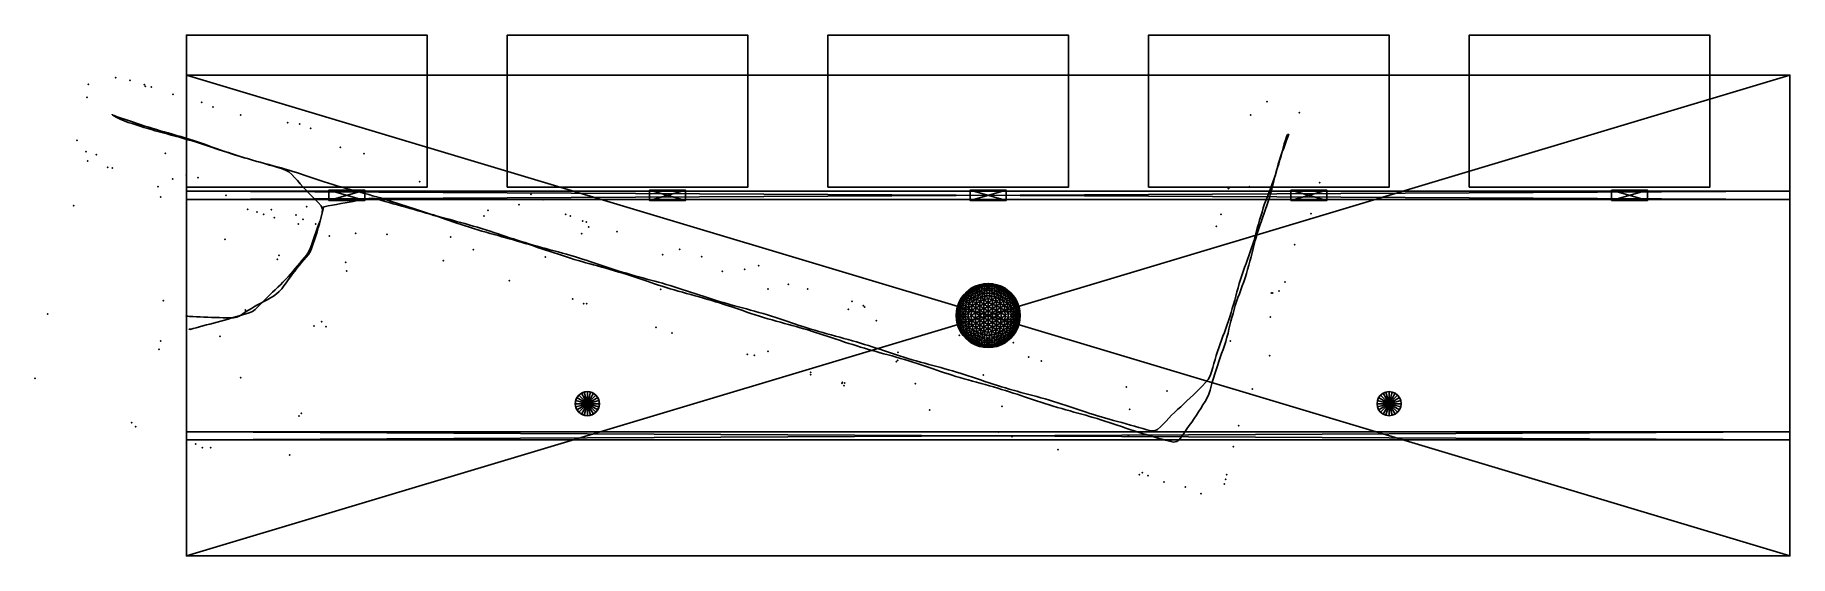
# Model space of a CAD drawing. Header units: metres. Extents: x -3.8 to 40, y -6 to 7.
import ezdxf

# ---------------------------------------------------------------- set-up
doc = ezdxf.new("R2010")
doc.units = ezdxf.units.M
for name, color, linetype in [('PATH', 1, 'Continuous'), ('POINTS', 5, 'Continuous'), ('WALLS', 2, 'Continuous')]:
    doc.layers.add(name, color=color, linetype=linetype)

msp = doc.modelspace()

# ---------------------------------------------------------------- linework, layer by layer
at = {"layer": 'PATH'}
msp.add_polyline3d([(0, 0, 0), (0.007, -0.001, 0.005), (0.012, -0.002, 0.001), (0.014, -0.003, 0.001), (0.016, -0.004, -0.003), (0.015, -0.006, -0.005), (0.013, -0.008, 0), (0.008, -0.01, 0.003), (0.004, -0.012, 0.003), (-0.003, -0.013, 0.001), (-0.011, -0.013, 0), (-0.012, -0.015, -0.005), (0.013, -0.017, 0.001), (0.072, -0.021, 0.006), (0.157, -0.026, 0.011), (0.247, -0.03, 0.017), (0.342, -0.035, 0.014), (0.436, -0.039, 0.02), (0.531, -0.043, 0.029), (0.627, -0.046, 0.036), (0.723, -0.05, 0.046), (0.82, -0.053, 0.048), (0.913, -0.056, 0.045), (1.003, -0.058, 0.051), (1.09, -0.06, 0.063), (1.174, -0.057, 0.068), (1.254, -0.039, 0.074), (1.33, -0.004, 0.075), (1.402, 0.043, 0.08), (1.472, 0.089, 0.081), (1.546, 0.134, 0.09), (1.621, 0.178, 0.1), (1.695, 0.223, 0.101), (1.773, 0.266, 0.106), (1.852, 0.309, 0.103), (1.932, 0.352, 0.113), (2.012, 0.396, 0.119), (2.094, 0.44, 0.132), (2.174, 0.486, 0.134), (2.248, 0.539, 0.137), (2.315, 0.601, 0.141), (2.376, 0.67, 0.14), (2.43, 0.743, 0.151), (2.486, 0.816, 0.157), (2.539, 0.89, 0.162), (2.593, 0.964, 0.162), (2.648, 1.037, 0.167), (2.701, 1.109, 0.171), (2.754, 1.182, 0.177), (2.809, 1.252, 0.187), (2.868, 1.321, 0.189), (2.926, 1.39, 0.188), (2.986, 1.457, 0.195), (3.044, 1.527, 0.197), (3.091, 1.607, 0.203), (3.128, 1.698, 0.214), (3.162, 1.794, 0.214), (3.197, 1.89, 0.213), (3.229, 1.987, 0.216), (3.259, 2.086, 0.216), (3.287, 2.185, 0.222), (3.314, 2.285, 0.234), (3.339, 2.387, 0.236), (3.368, 2.49, 0.232), (3.394, 2.588, 0.236), (3.41, 2.659, 0.24), (3.417, 2.696, 0.243), (3.417, 2.704, 0.24), (3.416, 2.707, 0.248), (3.419, 2.71, 0.242), (3.428, 2.712, 0.235), (3.466, 2.72, 0.239), (3.538, 2.735, 0.25), (3.64, 2.754, 0.257), (3.745, 2.775, 0.263), (3.852, 2.793, 0.266), (3.957, 2.812, 0.268), (4.059, 2.831, 0.275), (4.16, 2.849, 0.291), (4.258, 2.869, 0.295), (4.355, 2.888, 0.303), (4.453, 2.907, 0.304), (4.554, 2.924, 0.303), (4.651, 2.926, 0.309), (4.751, 2.91, 0.323), (4.851, 2.88, 0.332), (4.953, 2.849, 0.333), (5.055, 2.819, 0.334), (5.158, 2.79, 0.334), (5.265, 2.759, 0.343), (5.37, 2.73, 0.352), (5.475, 2.701, 0.363), (5.579, 2.672, 0.366), (5.682, 2.644, 0.367), (5.781, 2.616, 0.368), (5.881, 2.588, 0.376), (5.98, 2.559, 0.385), (6.076, 2.529, 0.393), (6.171, 2.5, 0.397), (6.266, 2.47, 0.397), (6.361, 2.438, 0.4), (6.454, 2.407, 0.405), (6.552, 2.374, 0.416), (6.648, 2.341, 0.423), (6.747, 2.308, 0.427), (6.85, 2.273, 0.426), (6.954, 2.239, 0.43), (7.057, 2.205, 0.438), (7.161, 2.172, 0.449), (7.264, 2.14, 0.454), (7.368, 2.109, 0.459), (7.472, 2.078, 0.459), (7.574, 2.049, 0.465), (7.674, 2.021, 0.468), (7.772, 1.994, 0.476), (7.869, 1.968, 0.484), (7.967, 1.941, 0.49), (8.062, 1.915, 0.489), (8.16, 1.888, 0.49), (8.256, 1.86, 0.496), (8.352, 1.831, 0.508), (8.452, 1.801, 0.514), (8.553, 1.769, 0.515), (8.655, 1.736, 0.523), (8.76, 1.702, 0.522), (8.864, 1.668, 0.529), (8.968, 1.632, 0.539), (9.072, 1.597, 0.55), (9.176, 1.562, 0.548), (9.278, 1.528, 0.554), (9.377, 1.495, 0.553), (9.477, 1.463, 0.564), (9.576, 1.431, 0.574), (9.672, 1.402, 0.581), (9.769, 1.373, 0.582), (9.866, 1.345, 0.584), (9.96, 1.318, 0.585), (10.058, 1.291, 0.59), (10.156, 1.264, 0.6), (10.256, 1.237, 0.609), (10.36, 1.208, 0.61), (10.464, 1.179, 0.616), (10.569, 1.15, 0.615), (10.676, 1.118, 0.625), (10.783, 1.086, 0.632), (10.887, 1.054, 0.639), (10.991, 1.021, 0.648), (11.094, 0.988, 0.644), (11.195, 0.955, 0.648), (11.295, 0.921, 0.659), (11.391, 0.888, 0.667), (11.489, 0.855, 0.67), (11.583, 0.823, 0.68), (11.678, 0.791, 0.673), (11.774, 0.76, 0.675), (11.869, 0.729, 0.687), (11.965, 0.699, 0.693), (12.062, 0.669, 0.702), (12.162, 0.64, 0.702), (12.266, 0.61, 0.706), (12.371, 0.58, 0.71), (12.477, 0.551, 0.717), (12.582, 0.521, 0.726), (12.687, 0.492, 0.732), (12.793, 0.463, 0.743), (12.898, 0.434, 0.739), (13.003, 0.404, 0.741), (13.102, 0.375, 0.747), (13.199, 0.345, 0.76), (13.297, 0.315, 0.764), (13.391, 0.285, 0.768), (13.486, 0.254, 0.769), (13.581, 0.222, 0.774), (13.678, 0.19, 0.781), (13.777, 0.156, 0.79), (13.877, 0.122, 0.794), (13.978, 0.088, 0.799), (14.079, 0.054, 0.799), (14.184, 0.02, 0.803), (14.291, -0.014, 0.809), (14.397, -0.047, 0.823), (14.503, -0.079, 0.831), (14.609, -0.11, 0.83), (14.713, -0.14, 0.832), (14.815, -0.169, 0.837), (14.917, -0.197, 0.846), (15.016, -0.224, 0.853), (15.112, -0.25, 0.859), (15.209, -0.277, 0.863), (15.305, -0.304, 0.865), (15.402, -0.331, 0.866), (15.5, -0.36, 0.869), (15.595, -0.389, 0.886), (15.694, -0.42, 0.888), (15.796, -0.453, 0.893), (15.898, -0.486, 0.896), (16.005, -0.522, 0.897), (16.107, -0.556, 0.905), (16.209, -0.591, 0.916), (16.315, -0.627, 0.923), (16.419, -0.661, 0.927), (16.522, -0.695, 0.923), (16.621, -0.727, 0.928), (16.722, -0.759, 0.935), (16.816, -0.789, 0.944), (16.914, -0.818, 0.949), (17.011, -0.846, 0.954), (17.108, -0.874, 0.953), (17.203, -0.9, 0.956), (17.301, -0.927, 0.967), (17.4, -0.954, 0.977), (17.502, -0.982, 0.984), (17.604, -1.01, 0.99), (17.708, -1.04, 0.986), (17.81, -1.069, 0.991), (17.914, -1.1, 0.998), (18.019, -1.133, 1.009), (18.122, -1.165, 1.015), (18.225, -1.198, 1.017), (18.329, -1.232, 1.02), (18.429, -1.266, 1.022), (18.526, -1.299, 1.03), (18.623, -1.332, 1.04), (18.719, -1.365, 1.049), (18.814, -1.397, 1.049), (18.909, -1.428, 1.049), (19.003, -1.458, 1.053), (19.099, -1.489, 1.062), (19.195, -1.518, 1.069), (19.296, -1.548, 1.074), (19.398, -1.577, 1.08), (19.503, -1.607, 1.079), (19.608, -1.636, 1.087), (19.712, -1.665, 1.091), (19.821, -1.695, 1.1), (19.928, -1.725, 1.106), (20.031, -1.754, 1.11), (20.134, -1.783, 1.116), (20.237, -1.813, 1.118), (20.335, -1.843, 1.125), (20.432, -1.873, 1.131), (20.528, -1.903, 1.138), (20.625, -1.935, 1.141), (20.719, -1.966, 1.14), (20.814, -1.998, 1.148), (20.908, -2.03, 1.152), (21.005, -2.064, 1.165), (21.104, -2.097, 1.171), (21.205, -2.13, 1.171), (21.309, -2.164, 1.173), (21.414, -2.198, 1.174), (21.519, -2.231, 1.185), (21.624, -2.263, 1.192), (21.728, -2.293, 1.202), (21.833, -2.324, 1.205), (21.939, -2.353, 1.203), (22.041, -2.382, 1.207), (22.14, -2.409, 1.216), (22.238, -2.435, 1.225), (22.336, -2.462, 1.23), (22.432, -2.489, 1.232), (22.528, -2.516, 1.235), (22.62, -2.543, 1.237), (22.715, -2.572, 1.25), (22.812, -2.603, 1.254), (22.913, -2.635, 1.262), (23.015, -2.668, 1.266), (23.118, -2.703, 1.268), (23.22, -2.737, 1.269), (23.326, -2.773, 1.278), (23.43, -2.808, 1.284), (23.535, -2.843, 1.29), (23.638, -2.877, 1.292), (23.739, -2.91, 1.299), (23.841, -2.942, 1.304), (23.939, -2.973, 1.308), (24.034, -3.001, 1.317), (24.131, -3.03, 1.327), (24.228, -3.057, 1.325), (24.328, -3.085, 1.328), (24.426, -3.112, 1.335), (24.524, -3.139, 1.337), (24.62, -3.159, 1.347), (24.702, -3.144, 1.35), (24.774, -3.091, 1.355), (24.835, -3.005, 1.357), (24.897, -2.917, 1.364), (24.958, -2.831, 1.369), (25.017, -2.744, 1.376), (25.077, -2.658, 1.384), (25.137, -2.573, 1.387), (25.194, -2.488, 1.385), (25.25, -2.403, 1.39), (25.304, -2.317, 1.4), (25.358, -2.232, 1.408), (25.41, -2.145, 1.409), (25.461, -2.057, 1.413), (25.502, -1.964, 1.414), (25.535, -1.866, 1.414), (25.562, -1.765, 1.424), (25.589, -1.663, 1.431), (25.618, -1.56, 1.434), (25.652, -1.459, 1.44), (25.687, -1.356, 1.436), (25.721, -1.253, 1.434), (25.754, -1.151, 1.442), (25.789, -1.049, 1.456), (25.824, -0.947, 1.458), (25.86, -0.846, 1.458), (25.893, -0.745, 1.462), (25.925, -0.644, 1.46), (25.957, -0.544, 1.464), (25.983, -0.443, 1.475), (26.006, -0.342, 1.48), (26.031, -0.242, 1.476), (26.056, -0.143, 1.477), (26.081, -0.045, 1.482), (26.112, 0.053, 1.484), (26.135, 0.152, 1.495), (26.164, 0.25, 1.496), (26.197, 0.348, 1.498), (26.231, 0.446, 1.494), (26.265, 0.544, 1.499), (26.301, 0.643, 1.507), (26.338, 0.742, 1.512), (26.374, 0.843, 1.519), (26.408, 0.945, 1.521), (26.44, 1.048, 1.518), (26.472, 1.151, 1.521), (26.502, 1.255, 1.53), (26.53, 1.359, 1.536), (26.558, 1.463, 1.539), (26.584, 1.567, 1.54), (26.61, 1.67, 1.537), (26.636, 1.773, 1.541), (26.66, 1.875, 1.546), (26.69, 1.974, 1.558), (26.718, 2.073, 1.558), (26.748, 2.171, 1.559), (26.782, 2.268, 1.553), (26.815, 2.364, 1.562), (26.85, 2.46, 1.571), (26.885, 2.555, 1.578), (26.919, 2.652, 1.582), (26.954, 2.749, 1.574), (26.986, 2.848, 1.582), (27.014, 2.949, 1.583), (27.044, 3.05, 1.592), (27.075, 3.151, 1.596), (27.101, 3.255, 1.599), (27.127, 3.36, 1.599), (27.153, 3.465, 1.601), (27.181, 3.569, 1.602), (27.208, 3.674, 1.611), (27.237, 3.778, 1.617), (27.268, 3.88, 1.62), (27.299, 3.983, 1.618), (27.334, 4.083, 1.622), (27.372, 4.181, 1.626), (27.409, 4.279, 1.629), (27.441, 4.378, 1.639), (27.472, 4.459, 1.643), (27.49, 4.508, 1.638), (27.497, 4.523, 1.641), (27.497, 4.52, 1.637), (27.494, 4.518, 1.642), (27.49, 4.516, 1.645), (27.486, 4.515, 1.647), (27.48, 4.515, 1.64), (27.473, 4.516, 1.637), (27.468, 4.518, 1.637), (27.46, 4.504, 1.64), (27.442, 4.459, 1.642), (27.415, 4.38, 1.638), (27.387, 4.282, 1.63), (27.361, 4.183, 1.624), (27.333, 4.085, 1.621), (27.305, 3.987, 1.623), (27.276, 3.889, 1.621), (27.248, 3.79, 1.617), (27.218, 3.692, 1.613), (27.187, 3.592, 1.603), (27.155, 3.492, 1.603), (27.122, 3.392, 1.601), (27.086, 3.291, 1.603), (27.048, 3.191, 1.595), (27.009, 3.09, 1.589), (26.972, 2.989, 1.581), (26.935, 2.887, 1.581), (26.896, 2.786, 1.577), (26.861, 2.684, 1.573), (26.831, 2.581, 1.573), (26.798, 2.48, 1.567), (26.767, 2.379, 1.56), (26.739, 2.278, 1.552), (26.712, 2.178, 1.557), (26.686, 2.077, 1.559), (26.659, 1.979, 1.551), (26.631, 1.88, 1.546), (26.603, 1.782, 1.542), (26.571, 1.686, 1.538), (26.539, 1.589, 1.536), (26.502, 1.493, 1.537), (26.469, 1.396, 1.53), (26.432, 1.299, 1.526), (26.396, 1.201, 1.519), (26.36, 1.102, 1.514), (26.325, 1.002, 1.519), (26.293, 0.9, 1.515), (26.263, 0.797, 1.512), (26.234, 0.693, 1.499), (26.204, 0.589, 1.492), (26.177, 0.485, 1.495), (26.15, 0.38, 1.493), (26.12, 0.277, 1.495), (26.09, 0.174, 1.491), (26.061, 0.072, 1.483), (26.03, -0.029, 1.475), (25.998, -0.129, 1.476), (25.964, -0.227, 1.474), (25.929, -0.324, 1.471), (25.893, -0.42, 1.469), (25.857, -0.516, 1.463), (25.822, -0.611, 1.454), (25.783, -0.706, 1.45), (25.751, -0.803, 1.451), (25.718, -0.9, 1.455), (25.688, -0.998, 1.444), (25.658, -1.098, 1.441), (25.629, -1.198, 1.433), (25.6, -1.299, 1.432), (25.571, -1.402, 1.429), (25.537, -1.501, 1.428), (25.49, -1.593, 1.427), (25.423, -1.674, 1.417), (25.349, -1.752, 1.407), (25.275, -1.83, 1.405), (25.197, -1.906, 1.402), (25.118, -1.981, 1.397), (25.038, -2.055, 1.391), (24.958, -2.129, 1.382), (24.882, -2.203, 1.371), (24.802, -2.275, 1.369), (24.724, -2.347, 1.371), (24.651, -2.419, 1.36), (24.576, -2.49, 1.356), (24.503, -2.562, 1.351), (24.437, -2.635, 1.339), (24.368, -2.708, 1.34), (24.299, -2.781, 1.336), (24.227, -2.846, 1.336), (24.147, -2.879, 1.325), (24.057, -2.878, 1.32), (23.96, -2.85, 1.309), (23.858, -2.82, 1.302), (23.756, -2.791, 1.304), (23.652, -2.762, 1.301), (23.547, -2.733, 1.294), (23.438, -2.703, 1.285), (23.332, -2.674, 1.274), (23.227, -2.645, 1.272), (23.123, -2.617, 1.273), (23.021, -2.589, 1.266), (22.923, -2.561, 1.263), (22.822, -2.531, 1.255), (22.727, -2.502, 1.247), (22.63, -2.472, 1.241), (22.537, -2.442, 1.24), (22.441, -2.411, 1.238), (22.344, -2.379, 1.234), (22.246, -2.346, 1.221), (22.146, -2.312, 1.217), (22.046, -2.279, 1.209), (21.942, -2.245, 1.21), (21.84, -2.211, 1.207), (21.736, -2.178, 1.199), (21.631, -2.146, 1.19), (21.526, -2.114, 1.181), (21.42, -2.083, 1.182), (21.317, -2.053, 1.176), (21.214, -2.025, 1.176), (21.112, -1.997, 1.168), (21.012, -1.97, 1.16), (20.913, -1.943, 1.153), (20.816, -1.917, 1.148), (20.719, -1.891, 1.15), (20.623, -1.864, 1.146), (20.524, -1.835, 1.136), (20.428, -1.807, 1.13), (20.328, -1.776, 1.123), (20.228, -1.745, 1.117), (20.125, -1.712, 1.115), (20.021, -1.678, 1.113), (19.917, -1.644, 1.109), (19.812, -1.608, 1.098), (19.707, -1.573, 1.089), (19.605, -1.539, 1.084), (19.502, -1.505, 1.086), (19.402, -1.473, 1.082), (19.301, -1.441, 1.073), (19.205, -1.411, 1.068), (19.108, -1.382, 1.059), (19.01, -1.354, 1.06), (18.914, -1.327, 1.05), (18.817, -1.301, 1.051), (18.717, -1.273, 1.045), (18.62, -1.247, 1.036), (18.52, -1.22, 1.026), (18.418, -1.192, 1.026), (18.312, -1.163, 1.022), (18.205, -1.133, 1.016), (18.101, -1.102, 1.012), (17.997, -1.071, 1.007), (17.892, -1.039, 0.995), (17.788, -1.006, 0.991), (17.686, -0.973, 0.994), (17.585, -0.94, 0.991), (17.485, -0.907, 0.982), (17.389, -0.874, 0.973), (17.295, -0.842, 0.967), (17.201, -0.811, 0.962), (17.106, -0.78, 0.963), (17.013, -0.75, 0.957), (16.915, -0.719, 0.951), (16.817, -0.689, 0.94), (16.718, -0.66, 0.936), (16.616, -0.63, 0.93), (16.51, -0.6, 0.93), (16.402, -0.571, 0.933), (16.296, -0.541, 0.914), (16.188, -0.512, 0.908), (16.081, -0.483, 0.904), (15.978, -0.455, 0.899), (15.874, -0.426, 0.895), (15.771, -0.397, 0.894), (15.671, -0.367, 0.89), (15.572, -0.337, 0.881), (15.473, -0.307, 0.873), (15.378, -0.276, 0.869), (15.285, -0.246, 0.866), (15.191, -0.215, 0.864), (15.097, -0.183, 0.856), (15.001, -0.151, 0.849), (14.904, -0.118, 0.842), (14.801, -0.084, 0.841), (14.7, -0.051, 0.836), (14.596, -0.018, 0.833), (14.492, 0.014, 0.826), (14.385, 0.047, 0.815), (14.281, 0.077, 0.812), (14.174, 0.108, 0.808), (14.073, 0.136, 0.801), (13.971, 0.164, 0.803), (13.87, 0.192, 0.791), (13.77, 0.218, 0.785), (13.672, 0.245, 0.78), (13.577, 0.271, 0.776), (13.482, 0.297, 0.774), (13.385, 0.325, 0.771), (13.288, 0.354, 0.766), (13.189, 0.384, 0.753), (13.091, 0.415, 0.746), (12.991, 0.447, 0.741), (12.887, 0.48, 0.741), (12.782, 0.515, 0.743), (12.681, 0.549, 0.73), (12.577, 0.584, 0.724), (12.473, 0.619, 0.713), (12.369, 0.653, 0.713), (12.267, 0.686, 0.714), (12.168, 0.717, 0.71), (12.068, 0.748, 0.704), (11.969, 0.778, 0.69), (11.874, 0.805, 0.686), (11.779, 0.832, 0.683), (11.681, 0.859, 0.681), (11.584, 0.885, 0.677), (11.487, 0.911, 0.668), (11.388, 0.938, 0.661), (11.287, 0.966, 0.655), (11.184, 0.994, 0.651), (11.079, 1.024, 0.651), (10.974, 1.054, 0.649), (10.868, 1.086, 0.64), (10.764, 1.118, 0.63), (10.66, 1.151, 0.621), (10.557, 1.184, 0.621), (10.457, 1.217, 0.619), (10.358, 1.249, 0.616), (10.26, 1.283, 0.606), (10.16, 1.316, 0.6), (10.064, 1.348, 0.59), (9.968, 1.38, 0.593), (9.875, 1.41, 0.587), (9.779, 1.44, 0.583), (9.682, 1.47, 0.575), (9.584, 1.499, 0.567), (9.482, 1.529, 0.561), (9.381, 1.557, 0.558), (9.276, 1.586, 0.556), (9.173, 1.614, 0.551), (9.066, 1.643, 0.543), (8.962, 1.671, 0.534), (8.855, 1.701, 0.526), (8.751, 1.73, 0.525), (8.646, 1.76, 0.522), (8.542, 1.79, 0.521), (8.445, 1.819, 0.515), (8.346, 1.85, 0.504), (8.25, 1.88, 0.496), (8.155, 1.911, 0.495), (8.062, 1.942, 0.494), (7.966, 1.974, 0.497), (7.869, 2.007, 0.481), (7.771, 2.04, 0.474), (7.671, 2.073, 0.472), (7.572, 2.105, 0.471), (7.47, 2.138, 0.46), (7.363, 2.171, 0.457), (7.259, 2.203, 0.453), (7.153, 2.234, 0.444), (7.046, 2.265, 0.438), (6.941, 2.295, 0.431), (6.838, 2.323, 0.433), (6.738, 2.35, 0.426), (6.639, 2.377, 0.421), (6.541, 2.403, 0.413), (6.446, 2.429, 0.404), (6.349, 2.456, 0.404), (6.254, 2.483, 0.401), (6.158, 2.511, 0.394), (6.063, 2.54, 0.391), (5.964, 2.571, 0.384), (5.866, 2.602, 0.372), (5.765, 2.635, 0.369), (5.663, 2.669, 0.37), (5.558, 2.704, 0.369), (5.454, 2.739, 0.355), (5.349, 2.774, 0.349), (5.244, 2.808, 0.344), (5.141, 2.842, 0.34), (5.037, 2.875, 0.34), (4.937, 2.905, 0.333), (4.838, 2.935, 0.326), (4.74, 2.964, 0.316), (4.644, 2.991, 0.313), (4.546, 3.018, 0.311), (4.451, 3.044, 0.307), (4.355, 3.07, 0.305), (4.258, 3.096, 0.297), (4.159, 3.123, 0.286), (4.058, 3.151, 0.282), (3.958, 3.179, 0.279), (3.854, 3.209, 0.28), (3.752, 3.239, 0.275), (3.648, 3.271, 0.264), (3.541, 3.304, 0.257), (3.436, 3.338, 0.251), (3.332, 3.372, 0.25), (3.232, 3.405, 0.245), (3.131, 3.439, 0.24), (3.034, 3.472, 0.235), (2.938, 3.504, 0.224), (2.842, 3.536, 0.217), (2.747, 3.567, 0.217), (2.65, 3.597, 0.216), (2.554, 3.626, 0.215), (2.458, 3.655, 0.206), (2.36, 3.684, 0.195), (2.261, 3.712, 0.188), (2.159, 3.74, 0.185), (2.051, 3.769, 0.184), (1.944, 3.798, 0.179), (1.837, 3.828, 0.171), (1.731, 3.857, 0.161), (1.624, 3.887, 0.154), (1.52, 3.916, 0.154), (1.418, 3.946, 0.153), (1.318, 3.975, 0.148), (1.219, 4.006, 0.142), (1.122, 4.037, 0.131), (1.028, 4.067, 0.124), (0.933, 4.099, 0.123), (0.838, 4.131, 0.122), (0.741, 4.163, 0.113), (0.646, 4.195, 0.11), (0.55, 4.227, 0.099), (0.449, 4.26, 0.096), (0.35, 4.292, 0.089), (0.246, 4.324, 0.092), (0.141, 4.357, 0.089), (0.035, 4.388, 0.077), (-0.072, 4.419, 0.071), (-0.177, 4.449, 0.062), (-0.28, 4.477, 0.06), (-0.382, 4.505, 0.061), (-0.483, 4.532, 0.054), (-0.585, 4.559, 0.049), (-0.682, 4.586, 0.037), (-0.778, 4.613, 0.028), (-0.874, 4.64, 0.032), (-0.967, 4.667, 0.032), (-1.062, 4.695, 0.026), (-1.159, 4.726, 0.018), (-1.254, 4.756, 0.005), (-1.354, 4.789, 0.003), (-1.455, 4.822, -0.004), (-1.558, 4.857, -0.001), (-1.657, 4.9, -0.01), (-1.751, 4.949, -0.017), (-1.816, 4.988, -0.024), (-1.848, 5.008, -0.024), (-1.855, 5.013, -0.018), (-1.855, 5.013, -0.017), (-1.853, 5.013, -0.015), (-1.85, 5.011, -0.019), (-1.846, 5.008, -0.021), (-1.84, 5.004, -0.019), (-1.802, 4.989, -0.018), (-1.729, 4.962, -0.008), (-1.626, 4.926, -0.005), (-1.524, 4.891, -0.005), (-1.424, 4.856, -0.001), (-1.326, 4.823, 0.001), (-1.227, 4.79, 0.01), (-1.132, 4.758, 0.019), (-1.036, 4.728, 0.025), (-0.939, 4.698, 0.027), (-0.843, 4.67, 0.029), (-0.748, 4.641, 0.036), (-0.653, 4.614, 0.044), (-0.554, 4.586, 0.05), (-0.454, 4.557, 0.055), (-0.351, 4.527, 0.057), (-0.247, 4.497, 0.058), (-0.143, 4.466, 0.065), (-0.038, 4.434, 0.07), (0.067, 4.402, 0.082), (0.172, 4.368, 0.088), (0.276, 4.334, 0.09), (0.376, 4.3, 0.094), (0.477, 4.265, 0.099), (0.574, 4.231, 0.105), (0.668, 4.198, 0.112), (0.764, 4.164, 0.119), (0.859, 4.13, 0.12), (0.952, 4.098, 0.118), (1.046, 4.066, 0.124), (1.14, 4.035, 0.135), (1.238, 4.003, 0.144), (1.338, 3.971, 0.152), (1.441, 3.94, 0.151), (1.546, 3.909, 0.146), (1.65, 3.879, 0.153), (1.757, 3.847, 0.166), (1.864, 3.817, 0.174), (1.968, 3.787, 0.181), (2.072, 3.757, 0.183), (2.176, 3.727, 0.182), (2.276, 3.697, 0.188), (2.374, 3.667, 0.195), (2.468, 3.632, 0.205), (2.552, 3.583, 0.212), (2.627, 3.519, 0.211), (2.696, 3.444, 0.214), (2.765, 3.368, 0.206), (2.835, 3.291, 0.218), (2.905, 3.213, 0.226), (2.98, 3.134, 0.229), (3.055, 3.056, 0.225), (3.13, 2.978, 0.225), (3.209, 2.899, 0.227), (3.288, 2.821, 0.239), (3.356, 2.741, 0.24), (3.389, 2.654, 0.243), (3.387, 2.56, 0.237), (3.36, 2.461, 0.227), (3.331, 2.363, 0.225), (3.296, 2.267, 0.221), (3.261, 2.171, 0.228), (3.227, 2.075, 0.224), (3.194, 1.978, 0.217), (3.161, 1.881, 0.21), (3.124, 1.785, 0.203), (3.092, 1.686, 0.208), (3.052, 1.596, 0.204), (3, 1.517, 0.204), (2.943, 1.448, 0.191), (2.884, 1.38, 0.185), (2.825, 1.311, 0.181), (2.769, 1.24, 0.179), (2.711, 1.17, 0.178), (2.653, 1.101, 0.172), (2.593, 1.033, 0.164), (2.533, 0.964, 0.156), (2.47, 0.898, 0.15), (2.405, 0.833, 0.154), (2.341, 0.768, 0.147), (2.275, 0.705, 0.142), (2.208, 0.643, 0.137), (2.144, 0.581, 0.129), (2.081, 0.52, 0.125), (2.017, 0.458, 0.119), (1.954, 0.396, 0.12), (1.894, 0.334, 0.12), (1.833, 0.271, 0.108), (1.775, 0.207, 0.099), (1.714, 0.149, 0.097), (1.645, 0.104, 0.097), (1.567, 0.071, 0.096), (1.483, 0.045, 0.089), (1.398, 0.019, 0.078), (1.312, -0.008, 0.071), (1.223, -0.035, 0.067), (1.131, -0.061, 0.06), (1.041, -0.088, 0.058), (0.949, -0.114, 0.059), (0.858, -0.139, 0.046), (0.765, -0.164, 0.037), (0.673, -0.188, 0.035), (0.583, -0.212, 0.029), (0.495, -0.235, 0.028), (0.41, -0.259, 0.022), (0.326, -0.282, 0.011), (0.243, -0.305, 0.008), (0.164, -0.326, -0.002), (0.113, -0.341, 0.001), (0.09, -0.347, 0.004), (0.091, -0.346, 0.004), (0.096, -0.345, 0.001), (0.099, -0.343, -0.005), (0.099, -0.342, -0.002), (0.097, -0.342, 0.003), (0.093, -0.341, 0.005), (0.086, -0.34, 0.003), (0.082, -0.34, -0.002), (0.075, -0.341, -0.007), (0.069, -0.342, -0.01), (0.065, -0.344, 0.002), (0.062, -0.347, 0.002), (0.061, -0.35, 0.001), (0.061, -0.352, -0.004)], dxfattribs=at)
at = {"layer": 'POINTS'}
for p in [(-2.452, 5.768, 0.596), (-1.763, 5.94, 1.05), (-1.406, 5.87, -0.095), (-1.055, 5.765, -0.13), (-1.023, 5.722, 0.47), (-0.881, 5.704, -0.115), (-2.483, 5.447, 0.058), (-0.339, 5.522, 0.942), (0.378, 5.324, -0.082), (26.959, 5.336, 1.585), (0.664, 5.208, 0.741), (1.355, 5.006, 0.499), (26.549, 5.003, 2.234), (27.758, 5.06, 1.851), (2.524, 4.814, 1.021), (2.826, 4.783, 0.26), (3.099, 4.672, 1.174), (-2.732, 4.375, -0.531), (-2.507, 4.086, 0.843), (-2.249, 4.015, 0.603), (-0.532, 4.052, 2.197), (3.84, 4.201, 2.037), (4.426, 4.039, 1.277), (-2.468, 3.859, 0.795), (-1.967, 3.703, 1.082), (-1.852, 3.68, 0.644), (-0.007, 3.51, 0.55), (-0.714, 3.22, 2.164), (-0.349, 3.41, 1.045), (0.29, 3.441, 0.482), (5.818, 3.339, 1.419), (25.989, 3.17, 2.03), (26.015, 3.194, 1.906), (26.512, 3.218, 3.713), (28.269, 3.318, 1.584), (-2.817, 2.745, -0.504), (-0.646, 2.957, 2.158), (0.988, 3.001, 1.244), (1.526, 2.652, 0.448), (2.114, 2.64, 1.714), (2.994, 2.72, 2.372), (8.296, 2.768, 2.671), (8.597, 3.024, 0.501), (8.892, 2.89, 1.333), (28.244, 2.882, 1.607), (1.76, 2.586, 0.477), (1.929, 2.526, 0.708), (2.19, 2.441, 0.355), (2.73, 2.512, 0.005), (2.786, 2.284, 0.047), (2.904, 2.401, -0.112), (3.221, 2.286, 2.27), (7.42, 2.481, 2.62), (7.522, 2.624, 2.63), (9.46, 2.523, 1.096), (9.577, 2.482, 1.363), (9.88, 2.357, 1.944), (9.971, 2.335, 1.532), (10.031, 2.213, 1.253), (25.693, 2.223, 2.243), (25.809, 2.53, 2.074), (28.056, 2.545, 3.007), (0.958, 1.903, -0.287), (3.566, 1.984, 1.991), (4.218, 2.049, 0.867), (4.998, 2.025, 2.475), (6.588, 1.963, 2.561), (9.861, 2.042, 2.744), (10.74, 2.096, 1.133), (27.644, 1.771, 2.649), (2.268, 1.405, -0.098), (2.305, 1.506, 0.207), (3.974, 1.329, 1.768), (6.408, 1.367, 0.802), (7.152, 1.646, -0.016), (8.955, 1.458, 2.683), (11.88, 1.522, 2.864), (12.303, 1.653, 1.441), (12.85, 1.472, 1.06), (3.998, 1.111, 0.097), (13.367, 1.107, 1.049), (13.924, 1.151, 1.285), (14.273, 1.246, 1.285), (8.055, 0.872, 0.629), (11.831, 0.654, 2.836), (14.503, 0.662, 0.387), (15.013, 0.775, 2.699), (15.499, 0.661, 1.769), (27.062, 0.565, 2.18), (27.094, 0.56, 1.919), (27.252, 0.612, 3.246), (27.405, 0.834, 1.582), (-3.467, 0.038, 1.955), (-0.582, 0.368, 2.117), (1.471, 0.141, 2.234), (9.637, 0.41, 0.471), (9.905, 0.293, 0.752), (9.98, 0.293, 0.932), (16.511, 0.158, 3.109), (16.603, 0.358, 1.056), (16.882, 0.245, 1.374), (16.917, 0.209, 1.722), (3.182, -0.262, 0.156), (3.37, -0.151, 2.337), (3.481, -0.277, 1.995), (11.714, -0.291, 1.995), (17.206, -0.13, 1.386), (27.037, -0.04, 3.326), (-0.689, -0.841, 0.203), (-0.646, -0.632, -0.283), (0.838, -0.52, 2.201), (12.109, -0.438, 2.831), (19.282, -0.493, 1.704), (19.688, -0.474, 2.112), (19.868, -0.469, 1.663), (20.028, -0.524, 1.185), (20.63, -0.676, 1.082), (26.038, -0.634, 3.631), (13.992, -0.971, 1.529), (14.164, -0.995, 0.901), (14.506, -0.891, 0.89), (17.711, -1.149, 3.144), (17.738, -1.116, 0.538), (17.748, -0.919, 3.163), (21.012, -1.038, 2.307), (21.328, -1.132, 1.544), (27.022, -1, 1.907), (-3.777, -1.564, 1.073), (1.354, -1.554, 0.03), (15.57, -1.416, 0.857), (15.57, -1.473, 3.002), (16.35, -1.69, 1.289), (16.365, -1.666, 1.115), (16.402, -1.747, 2.752), (16.418, -1.681, 0.93), (18.179, -1.703, 3.158), (19.882, -1.485, 3.266), (23.444, -1.786, 1.959), (24.458, -1.884, 1.668), (26.591, -1.832, 1.679), (2.803, -2.506, 1.692), (2.864, -2.444, 1.166), (18.538, -2.361, 1.648), (20.348, -2.264, 3.285), (23.529, -2.339, 3.45), (-1.366, -2.675, -0.223), (-1.271, -2.777, 0.625), (20.265, -2.908, 2.585), (20.593, -3.025, 2.708), (23.497, -3.006, 3.439), (26.249, -2.748, 2.487), (0.225, -3.206, 0.347), (0.399, -3.296, 0.833), (0.603, -3.294, -0.332), (2.571, -3.48, 0.493), (21.741, -3.35, 1.731), (24.565, -3.103, 3.502), (26.118, -3.27, 2.486), (23.841, -3.92, 3.421), (23.774, -3.97, 2.24), (23.988, -3.994, 1.215), (24.383, -4.157, 2.346), (24.915, -4.281, 0.991), (25.894, -4.202, 1.1), (25.921, -4.087, 1.301), (25.951, -3.973, 1.129), (25.31, -4.443, 2.15)]:
    msp.add_point(p, dxfattribs=at)
at = {"layer": 'WALLS'}
for points in [[(0, 3.2), (6, 3.2), (6, 7), (0, 7)], [(8, 3.2), (14, 3.2), (14, 7), (8, 7)], [(16, 3.2), (22, 3.2), (22, 7), (16, 7)], [(24, 3.2), (30, 3.2), (30, 7), (24, 7)], [(32, 3.2), (38, 3.2), (38, 7), (32, 7)]]:
    msp.add_lwpolyline(points, close=True, dxfattribs=at)
at = {"layer": 'WALLS', "color": 6}
msp.add_circle((10, -2.2), 0.3, dxfattribs=at)
at = {"layer": 'WALLS', "color": 3}
for points in [[(0, -6), (0, 6), (0, -6, -0.2)], [(0, -6, -0.2), (0, 6), (0, 6, -0.2)], [(0, 6, -0.2), (40, -6, -0.2), (0, -6, -0.2)], [(0, -6), (40, 6), (0, 6)], [(40, -6), (40, 6), (0, -6)], [(0, 6), (40, 6), (0, 6, -0.2)], [(40, 6, -0.2), (40, -6, -0.2), (0, 6, -0.2)], [(0, 6, -0.2), (40, 6), (40, 6, -0.2)], [(40, 6, -0.2), (40, -6), (40, -6, -0.2)], [(40, 6), (40, -6), (40, 6, -0.2)], [(0, 2.9, 2.6), (0, 3.1, 2.6), (0, 2.9)], [(0, 2.9), (0, 3.1, 2.6), (0, 3.1)], [(0, 3.1), (40, 2.9), (0, 2.9)], [(0, 2.9, 2.6), (40, 3.1, 2.6), (0, 3.1, 2.6)], [(40, 2.9, 2.6), (40, 3.1, 2.6), (0, 2.9, 2.6)], [(0, 3.1, 2.6), (40, 3.1, 2.6), (0, 3.1)], [(40, 3.1), (40, 2.9), (0, 3.1)], [(0, 3.1), (40, 3.1, 2.6), (40, 3.1)], [(3.55, 2.875, 2.1), (3.55, 3.125, 2.1), (3.55, 2.875)], [(3.55, 2.875), (3.55, 3.125, 2.1), (3.55, 3.125)], [(3.55, 3.125), (4.45, 2.875), (3.55, 2.875)], [(3.55, 2.875, 2.1), (4.45, 3.125, 2.1), (3.55, 3.125, 2.1)], [(4.45, 2.875, 2.1), (4.45, 3.125, 2.1), (3.55, 2.875, 2.1)], [(3.55, 3.125, 2.1), (4.45, 3.125, 2.1), (3.55, 3.125)], [(4.45, 3.125), (4.45, 2.875), (3.55, 3.125)], [(3.55, 3.125), (4.45, 3.125, 2.1), (4.45, 3.125)], [(4.45, 3.125), (4.45, 2.875, 2.1), (4.45, 2.875)], [(4.45, 3.125, 2.1), (4.45, 2.875, 2.1), (4.45, 3.125)], [(11.55, 2.875, 2.1), (11.55, 3.125, 2.1), (11.55, 2.875)], [(11.55, 2.875), (11.55, 3.125, 2.1), (11.55, 3.125)], [(11.55, 3.125), (12.45, 2.875), (11.55, 2.875)], [(11.55, 2.875, 2.1), (12.45, 3.125, 2.1), (11.55, 3.125, 2.1)], [(12.45, 2.875, 2.1), (12.45, 3.125, 2.1), (11.55, 2.875, 2.1)], [(11.55, 3.125, 2.1), (12.45, 3.125, 2.1), (11.55, 3.125)], [(12.45, 3.125), (12.45, 2.875), (11.55, 3.125)], [(11.55, 3.125), (12.45, 3.125, 2.1), (12.45, 3.125)], [(12.45, 3.125), (12.45, 2.875, 2.1), (12.45, 2.875)], [(12.45, 3.125, 2.1), (12.45, 2.875, 2.1), (12.45, 3.125)], [(19.55, 2.875, 2.1), (19.55, 3.125, 2.1), (19.55, 2.875)], [(19.55, 2.875), (19.55, 3.125, 2.1), (19.55, 3.125)], [(19.55, 3.125), (20.45, 2.875), (19.55, 2.875)], [(19.55, 2.875, 2.1), (20.45, 3.125, 2.1), (19.55, 3.125, 2.1)], [(20.45, 2.875, 2.1), (20.45, 3.125, 2.1), (19.55, 2.875, 2.1)], [(19.55, 3.125, 2.1), (20.45, 3.125, 2.1), (19.55, 3.125)], [(20.45, 3.125), (20.45, 2.875), (19.55, 3.125)], [(19.55, 3.125), (20.45, 3.125, 2.1), (20.45, 3.125)], [(20.45, 3.125), (20.45, 2.875, 2.1), (20.45, 2.875)], [(20.45, 3.125, 2.1), (20.45, 2.875, 2.1), (20.45, 3.125)], [(27.55, 2.875, 2.1), (27.55, 3.125, 2.1), (27.55, 2.875)], [(27.55, 2.875), (27.55, 3.125, 2.1), (27.55, 3.125)], [(27.55, 3.125), (28.45, 2.875), (27.55, 2.875)], [(27.55, 2.875, 2.1), (28.45, 3.125, 2.1), (27.55, 3.125, 2.1)], [(28.45, 2.875, 2.1), (28.45, 3.125, 2.1), (27.55, 2.875, 2.1)], [(27.55, 3.125, 2.1), (28.45, 3.125, 2.1), (27.55, 3.125)], [(28.45, 3.125), (28.45, 2.875), (27.55, 3.125)], [(27.55, 3.125), (28.45, 3.125, 2.1), (28.45, 3.125)], [(28.45, 3.125), (28.45, 2.875, 2.1), (28.45, 2.875)], [(28.45, 3.125, 2.1), (28.45, 2.875, 2.1), (28.45, 3.125)], [(35.55, 2.875, 2.1), (35.55, 3.125, 2.1), (35.55, 2.875)], [(35.55, 2.875), (35.55, 3.125, 2.1), (35.55, 3.125)], [(35.55, 3.125), (36.45, 2.875), (35.55, 2.875)], [(35.55, 2.875, 2.1), (36.45, 3.125, 2.1), (35.55, 3.125, 2.1)], [(36.45, 2.875, 2.1), (36.45, 3.125, 2.1), (35.55, 2.875, 2.1)], [(35.55, 3.125, 2.1), (36.45, 3.125, 2.1), (35.55, 3.125)], [(36.45, 3.125), (36.45, 2.875), (35.55, 3.125)], [(35.55, 3.125), (36.45, 3.125, 2.1), (36.45, 3.125)], [(36.45, 3.125), (36.45, 2.875, 2.1), (36.45, 2.875)], [(36.45, 3.125, 2.1), (36.45, 2.875, 2.1), (36.45, 3.125)], [(40, 3.1), (40, 2.9, 2.6), (40, 2.9)], [(40, 3.1, 2.6), (40, 2.9, 2.6), (40, 3.1)], [(40, 2.9), (0, 2.9, 2.6), (0, 2.9)], [(40, 2.9, 2.6), (0, 2.9, 2.6), (40, 2.9)], [(4.45, 2.875), (3.55, 2.875, 2.1), (3.55, 2.875)], [(4.45, 2.875, 2.1), (3.55, 2.875, 2.1), (4.45, 2.875)], [(12.45, 2.875), (11.55, 2.875, 2.1), (11.55, 2.875)], [(12.45, 2.875, 2.1), (11.55, 2.875, 2.1), (12.45, 2.875)], [(20.45, 2.875), (19.55, 2.875, 2.1), (19.55, 2.875)], [(20.45, 2.875, 2.1), (19.55, 2.875, 2.1), (20.45, 2.875)], [(28.45, 2.875), (27.55, 2.875, 2.1), (27.55, 2.875)], [(28.45, 2.875, 2.1), (27.55, 2.875, 2.1), (28.45, 2.875)], [(36.45, 2.875), (35.55, 2.875, 2.1), (35.55, 2.875)], [(36.45, 2.875, 2.1), (35.55, 2.875, 2.1), (36.45, 2.875)], [(19.376, 0.496, 0.735), (19.328, 0.415, 0.675), (19.319, 0.421, 0.8)], [(19.376, 0.496, 0.865), (19.319, 0.421, 0.8), (19.328, 0.415, 0.925)], [(19.376, 0.496, 0.735), (19.319, 0.421, 0.8), (19.376, 0.496, 0.865)], [(19.393, 0.485, 0.61), (19.328, 0.415, 0.675), (19.376, 0.496, 0.735)], [(19.376, 0.496, 0.865), (19.328, 0.415, 0.925), (19.393, 0.485, 0.99)], [(19.393, 0.485, 0.61), (19.353, 0.4, 0.553), (19.328, 0.415, 0.675)], [(19.393, 0.485, 0.99), (19.328, 0.415, 0.925), (19.353, 0.4, 1.047)], [(19.393, 0.485, 0.99), (19.353, 0.4, 1.047), (19.434, 0.481, 1.097)], [(19.393, 0.485, 0.61), (19.434, 0.481, 0.503), (19.353, 0.4, 0.553)], [(19.353, 0.4, 1.047), (19.394, 0.375, 1.163), (19.434, 0.481, 1.097)], [(19.434, 0.481, 0.503), (19.394, 0.375, 0.437), (19.353, 0.4, 0.553)], [(19.445, 0.562, 0.672), (19.376, 0.496, 0.735), (19.438, 0.569, 0.8)], [(19.438, 0.569, 0.8), (19.376, 0.496, 0.865), (19.445, 0.562, 0.928)], [(19.376, 0.496, 0.735), (19.376, 0.496, 0.865), (19.438, 0.569, 0.8)], [(19.445, 0.562, 0.672), (19.393, 0.485, 0.61), (19.376, 0.496, 0.735)], [(19.445, 0.562, 0.928), (19.376, 0.496, 0.865), (19.393, 0.485, 0.99)], [(19.445, 0.562, 0.928), (19.393, 0.485, 0.99), (19.482, 0.562, 1.037)], [(19.393, 0.485, 0.99), (19.434, 0.481, 1.097), (19.482, 0.562, 1.037)], [(19.445, 0.562, 0.672), (19.482, 0.562, 0.563), (19.393, 0.485, 0.61)], [(19.482, 0.562, 0.563), (19.434, 0.481, 0.503), (19.393, 0.485, 0.61)], [(19.394, 0.375, 1.163), (19.483, 0.451, 1.211), (19.434, 0.481, 1.097)], [(19.483, 0.451, 0.389), (19.394, 0.375, 0.437), (19.434, 0.481, 0.503)], [(19.394, 0.375, 1.163), (19.449, 0.34, 1.27), (19.483, 0.451, 1.211)], [(19.483, 0.451, 0.389), (19.449, 0.34, 0.33), (19.394, 0.375, 0.437)], [(19.482, 0.562, 1.037), (19.434, 0.481, 1.097), (19.53, 0.551, 1.14)], [(19.482, 0.562, 0.563), (19.53, 0.551, 0.46), (19.434, 0.481, 0.503)], [(19.434, 0.481, 1.097), (19.483, 0.451, 1.211), (19.53, 0.551, 1.14)], [(19.53, 0.551, 0.46), (19.483, 0.451, 0.389), (19.434, 0.481, 0.503)], [(19.507, 0.627, 0.735), (19.445, 0.562, 0.672), (19.438, 0.569, 0.8)], [(19.507, 0.627, 0.865), (19.438, 0.569, 0.8), (19.445, 0.562, 0.928)], [(19.507, 0.627, 0.735), (19.438, 0.569, 0.8), (19.507, 0.627, 0.865)], [(19.507, 0.627, 0.865), (19.445, 0.562, 0.928), (19.543, 0.634, 0.97)], [(19.445, 0.562, 0.928), (19.482, 0.562, 1.037), (19.543, 0.634, 0.97)], [(19.507, 0.627, 0.735), (19.543, 0.634, 0.63), (19.445, 0.562, 0.672)], [(19.543, 0.634, 0.63), (19.482, 0.562, 0.563), (19.445, 0.562, 0.672)], [(19.449, 0.34, 1.27), (19.549, 0.411, 1.317), (19.483, 0.451, 1.211)], [(19.549, 0.411, 0.283), (19.449, 0.34, 0.33), (19.483, 0.451, 0.389)], [(19.482, 0.562, 1.037), (19.587, 0.627, 1.077), (19.543, 0.634, 0.97)], [(19.587, 0.627, 0.523), (19.482, 0.562, 0.563), (19.543, 0.634, 0.63)], [(19.482, 0.562, 1.037), (19.53, 0.551, 1.14), (19.587, 0.627, 1.077)], [(19.587, 0.627, 0.523), (19.53, 0.551, 0.46), (19.482, 0.562, 0.563)], [(19.483, 0.451, 1.211), (19.589, 0.517, 1.251), (19.53, 0.551, 1.14)], [(19.589, 0.517, 0.349), (19.483, 0.451, 0.389), (19.53, 0.551, 0.46)], [(19.549, 0.411, 1.317), (19.589, 0.517, 1.251), (19.483, 0.451, 1.211)], [(19.549, 0.411, 0.283), (19.483, 0.451, 0.389), (19.589, 0.517, 0.349)], [(19.579, 0.681, 0.8), (19.507, 0.627, 0.865), (19.612, 0.692, 0.905)], [(19.507, 0.627, 0.865), (19.543, 0.634, 0.97), (19.612, 0.692, 0.905)], [(19.579, 0.681, 0.8), (19.612, 0.692, 0.695), (19.507, 0.627, 0.735)], [(19.612, 0.692, 0.695), (19.543, 0.634, 0.63), (19.507, 0.627, 0.735)], [(19.579, 0.681, 0.8), (19.507, 0.627, 0.735), (19.507, 0.627, 0.865)], [(19.587, 0.627, 1.077), (19.53, 0.551, 1.14), (19.637, 0.606, 1.175)], [(19.587, 0.627, 0.523), (19.637, 0.606, 0.425), (19.53, 0.551, 0.46)], [(19.53, 0.551, 1.14), (19.589, 0.517, 1.251), (19.637, 0.606, 1.175)], [(19.637, 0.606, 0.425), (19.589, 0.517, 0.349), (19.53, 0.551, 0.46)], [(19.612, 0.692, 0.905), (19.543, 0.634, 0.97), (19.653, 0.69, 1.008)], [(19.612, 0.692, 0.695), (19.653, 0.69, 0.592), (19.543, 0.634, 0.63)], [(19.543, 0.634, 0.97), (19.587, 0.627, 1.077), (19.653, 0.69, 1.008)], [(19.653, 0.69, 0.592), (19.587, 0.627, 0.523), (19.543, 0.634, 0.63)], [(19.549, 0.411, 1.317), (19.66, 0.47, 1.351), (19.589, 0.517, 1.251)], [(19.66, 0.47, 0.249), (19.549, 0.411, 0.283), (19.589, 0.517, 0.349)], [(19.549, 0.411, 1.317), (19.625, 0.363, 1.406), (19.66, 0.47, 1.351)], [(19.66, 0.47, 0.249), (19.625, 0.363, 0.194), (19.549, 0.411, 0.283)], [(19.579, 0.681, 0.8), (19.612, 0.692, 0.905), (19.677, 0.732, 0.8)], [(19.579, 0.681, 0.8), (19.677, 0.732, 0.8), (19.612, 0.692, 0.695)], [(19.653, 0.69, 1.008), (19.587, 0.627, 1.077), (19.7, 0.675, 1.107)], [(19.653, 0.69, 0.592), (19.7, 0.675, 0.493), (19.587, 0.627, 0.523)], [(19.587, 0.627, 1.077), (19.637, 0.606, 1.175), (19.7, 0.675, 1.107)], [(19.7, 0.675, 0.493), (19.637, 0.606, 0.425), (19.587, 0.627, 0.523)], [(19.589, 0.517, 1.251), (19.703, 0.566, 1.281), (19.637, 0.606, 1.175)], [(19.703, 0.566, 0.319), (19.589, 0.517, 0.349), (19.637, 0.606, 0.425)], [(19.589, 0.517, 1.251), (19.66, 0.47, 1.351), (19.703, 0.566, 1.281)], [(19.703, 0.566, 0.319), (19.66, 0.47, 0.249), (19.589, 0.517, 0.349)], [(19.612, 0.692, 0.905), (19.653, 0.69, 1.008), (19.713, 0.739, 0.905)], [(19.612, 0.692, 0.905), (19.713, 0.739, 0.905), (19.677, 0.732, 0.8)], [(19.612, 0.692, 0.695), (19.713, 0.739, 0.695), (19.653, 0.69, 0.592)], [(19.677, 0.732, 0.8), (19.713, 0.739, 0.695), (19.612, 0.692, 0.695)], [(19.66, 0.47, 1.351), (19.625, 0.363, 1.406), (19.723, 0.413, 1.427)], [(19.66, 0.47, 0.249), (19.723, 0.413, 0.173), (19.625, 0.363, 0.194)], [(19.7, 0.675, 1.107), (19.637, 0.606, 1.175), (19.753, 0.647, 1.2)], [(19.7, 0.675, 0.493), (19.753, 0.647, 0.4), (19.637, 0.606, 0.425)], [(19.637, 0.606, 1.175), (19.703, 0.566, 1.281), (19.753, 0.647, 1.2)], [(19.753, 0.647, 0.4), (19.703, 0.566, 0.319), (19.637, 0.606, 0.425)], [(19.653, 0.69, 1.008), (19.759, 0.733, 1.011), (19.713, 0.739, 0.905)], [(19.713, 0.739, 0.695), (19.759, 0.733, 0.589), (19.653, 0.69, 0.592)], [(19.653, 0.69, 1.008), (19.7, 0.675, 1.107), (19.759, 0.733, 1.011)], [(19.653, 0.69, 0.592), (19.759, 0.733, 0.589), (19.7, 0.675, 0.493)], [(19.703, 0.566, 1.281), (19.66, 0.47, 1.351), (19.763, 0.518, 1.362)], [(19.703, 0.566, 0.319), (19.763, 0.518, 0.238), (19.66, 0.47, 0.249)], [(19.66, 0.47, 1.351), (19.723, 0.413, 1.427), (19.763, 0.518, 1.362)], [(19.763, 0.518, 0.238), (19.723, 0.413, 0.173), (19.66, 0.47, 0.249)], [(19.677, 0.732, 0.8), (19.713, 0.739, 0.905), (19.781, 0.77, 0.8)], [(19.677, 0.732, 0.8), (19.781, 0.77, 0.8), (19.713, 0.739, 0.695)], [(19.7, 0.675, 1.107), (19.809, 0.713, 1.109), (19.759, 0.733, 1.011)], [(19.759, 0.733, 0.589), (19.809, 0.713, 0.491), (19.7, 0.675, 0.493)], [(19.7, 0.675, 1.107), (19.753, 0.647, 1.2), (19.809, 0.713, 1.109)], [(19.7, 0.675, 0.493), (19.809, 0.713, 0.491), (19.753, 0.647, 0.4)], [(19.753, 0.647, 1.2), (19.703, 0.566, 1.281), (19.81, 0.607, 1.285)], [(19.753, 0.647, 0.4), (19.81, 0.607, 0.315), (19.703, 0.566, 0.319)], [(19.703, 0.566, 1.281), (19.763, 0.518, 1.362), (19.81, 0.607, 1.285)], [(19.81, 0.607, 0.315), (19.763, 0.518, 0.238), (19.703, 0.566, 0.319)], [(19.713, 0.739, 0.905), (19.824, 0.773, 0.906), (19.781, 0.77, 0.8)], [(19.759, 0.733, 1.011), (19.824, 0.773, 0.906), (19.713, 0.739, 0.905)], [(19.781, 0.77, 0.8), (19.824, 0.773, 0.694), (19.713, 0.739, 0.695)], [(19.824, 0.773, 0.694), (19.759, 0.733, 0.589), (19.713, 0.739, 0.695)], [(19.723, 0.413, 1.427), (19.83, 0.457, 1.434), (19.763, 0.518, 1.362)], [(19.83, 0.457, 0.166), (19.723, 0.413, 0.173), (19.763, 0.518, 0.238)], [(19.723, 0.413, 1.427), (19.792, 0.347, 1.49), (19.83, 0.457, 1.434)], [(19.83, 0.457, 0.166), (19.792, 0.347, 0.11), (19.723, 0.413, 0.173)], [(19.753, 0.647, 1.2), (19.875, 0.672, 1.215), (19.809, 0.713, 1.109)], [(19.809, 0.713, 0.491), (19.875, 0.672, 0.385), (19.753, 0.647, 0.4)], [(19.753, 0.647, 1.2), (19.81, 0.607, 1.285), (19.875, 0.672, 1.215)], [(19.753, 0.647, 0.4), (19.875, 0.672, 0.385), (19.81, 0.607, 0.315)], [(19.759, 0.733, 1.011), (19.87, 0.761, 1.01), (19.824, 0.773, 0.906)], [(19.824, 0.773, 0.694), (19.87, 0.761, 0.59), (19.759, 0.733, 0.589)], [(19.759, 0.733, 1.011), (19.809, 0.713, 1.109), (19.87, 0.761, 1.01)], [(19.759, 0.733, 0.589), (19.87, 0.761, 0.59), (19.809, 0.713, 0.491)], [(19.81, 0.607, 1.285), (19.763, 0.518, 1.362), (19.872, 0.555, 1.362)], [(19.81, 0.607, 0.315), (19.872, 0.555, 0.238), (19.763, 0.518, 0.238)], [(19.763, 0.518, 1.362), (19.83, 0.457, 1.434), (19.872, 0.555, 1.362)], [(19.872, 0.555, 0.238), (19.83, 0.457, 0.166), (19.763, 0.518, 0.238)], [(19.781, 0.77, 0.8), (19.824, 0.773, 0.906), (19.89, 0.792, 0.8)], [(19.781, 0.77, 0.8), (19.89, 0.792, 0.8), (19.824, 0.773, 0.694)], [(19.83, 0.457, 1.434), (19.792, 0.347, 1.49), (19.895, 0.388, 1.492)], [(19.83, 0.457, 0.166), (19.895, 0.388, 0.108), (19.792, 0.347, 0.11)], [(19.809, 0.713, 1.109), (19.934, 0.73, 1.12), (19.87, 0.761, 1.01)], [(19.87, 0.761, 0.59), (19.934, 0.73, 0.48), (19.809, 0.713, 0.491)], [(19.875, 0.672, 1.215), (19.934, 0.73, 1.12), (19.809, 0.713, 1.109)], [(19.934, 0.73, 0.48), (19.875, 0.672, 0.385), (19.809, 0.713, 0.491)], [(19.81, 0.607, 1.285), (19.935, 0.624, 1.296), (19.875, 0.672, 1.215)], [(19.875, 0.672, 0.385), (19.935, 0.624, 0.304), (19.81, 0.607, 0.315)], [(19.81, 0.607, 1.285), (19.872, 0.555, 1.362), (19.935, 0.624, 1.296)], [(19.81, 0.607, 0.315), (19.935, 0.624, 0.304), (19.872, 0.555, 0.238)], [(19.824, 0.773, 0.906), (19.934, 0.79, 0.906), (19.89, 0.792, 0.8)], [(19.89, 0.792, 0.8), (19.934, 0.79, 0.694), (19.824, 0.773, 0.694)], [(19.824, 0.773, 0.906), (19.87, 0.761, 1.01), (19.934, 0.79, 0.906)], [(19.824, 0.773, 0.694), (19.934, 0.79, 0.694), (19.87, 0.761, 0.59)], [(19.872, 0.555, 1.362), (19.83, 0.457, 1.434), (19.935, 0.493, 1.427)], [(19.872, 0.555, 0.238), (19.935, 0.493, 0.173), (19.83, 0.457, 0.166)], [(19.83, 0.457, 1.434), (19.895, 0.388, 1.492), (19.935, 0.493, 1.427)], [(19.935, 0.493, 0.173), (19.895, 0.388, 0.108), (19.83, 0.457, 0.166)], [(19.87, 0.761, 1.01), (20, 0.771, 1.013), (19.934, 0.79, 0.906)], [(19.934, 0.79, 0.694), (20, 0.771, 0.587), (19.87, 0.761, 0.59)], [(19.934, 0.73, 1.12), (20, 0.771, 1.013), (19.87, 0.761, 1.01)], [(20, 0.771, 0.587), (19.934, 0.73, 0.48), (19.87, 0.761, 0.59)], [(19.872, 0.555, 1.362), (20, 0.562, 1.369), (19.935, 0.624, 1.296)], [(19.935, 0.624, 0.304), (20, 0.562, 0.231), (19.872, 0.555, 0.238)], [(19.872, 0.555, 1.362), (19.935, 0.493, 1.427), (20, 0.562, 1.369)], [(19.872, 0.555, 0.238), (20, 0.562, 0.231), (19.935, 0.493, 0.173)], [(19.875, 0.672, 1.215), (20, 0.681, 1.221), (19.934, 0.73, 1.12)], [(19.934, 0.73, 0.48), (20, 0.681, 0.379), (19.875, 0.672, 0.385)], [(19.875, 0.672, 1.215), (19.935, 0.624, 1.296), (20, 0.681, 1.221)], [(19.875, 0.672, 0.385), (20, 0.681, 0.379), (19.935, 0.624, 0.304)], [(19.89, 0.792, 0.8), (19.934, 0.79, 0.906), (20, 0.8, 0.8)], [(19.89, 0.792, 0.8), (20, 0.8, 0.8), (19.934, 0.79, 0.694)], [(19.935, 0.493, 1.427), (19.895, 0.388, 1.492), (20, 0.421, 1.481)], [(19.935, 0.493, 0.173), (20, 0.421, 0.119), (19.895, 0.388, 0.108)], [(19.934, 0.79, 0.906), (20.066, 0.79, 0.906), (20, 0.8, 0.8)], [(20, 0.8, 0.8), (20.066, 0.79, 0.694), (19.934, 0.79, 0.694)], [(20, 0.771, 1.013), (20.066, 0.79, 0.906), (19.934, 0.79, 0.906)], [(20.066, 0.79, 0.694), (20, 0.771, 0.587), (19.934, 0.79, 0.694)], [(20.066, 0.73, 1.12), (20, 0.771, 1.013), (19.934, 0.73, 1.12)], [(20.066, 0.73, 0.48), (19.934, 0.73, 0.48), (20, 0.771, 0.587)], [(20, 0.681, 1.221), (20.066, 0.73, 1.12), (19.934, 0.73, 1.12)], [(20.066, 0.73, 0.48), (20, 0.681, 0.379), (19.934, 0.73, 0.48)], [(19.935, 0.624, 1.296), (20.065, 0.624, 1.296), (20, 0.681, 1.221)], [(20, 0.681, 0.379), (20.065, 0.624, 0.304), (19.935, 0.624, 0.304)], [(20, 0.562, 1.369), (20.065, 0.624, 1.296), (19.935, 0.624, 1.296)], [(20.065, 0.624, 0.304), (20, 0.562, 0.231), (19.935, 0.624, 0.304)], [(19.935, 0.493, 1.427), (20.065, 0.493, 1.427), (20, 0.562, 1.369)], [(20, 0.562, 0.231), (20.065, 0.493, 0.173), (19.935, 0.493, 0.173)], [(19.935, 0.493, 1.427), (20, 0.421, 1.481), (20.065, 0.493, 1.427)], [(19.935, 0.493, 0.173), (20.065, 0.493, 0.173), (20, 0.421, 0.119)], [(20, 0.8, 0.8), (20.066, 0.79, 0.906), (20.11, 0.792, 0.8)], [(20, 0.8, 0.8), (20.11, 0.792, 0.8), (20.066, 0.79, 0.694)], [(20, 0.771, 1.013), (20.13, 0.761, 1.01), (20.066, 0.79, 0.906)], [(20.066, 0.79, 0.694), (20.13, 0.761, 0.59), (20, 0.771, 0.587)], [(20.066, 0.73, 1.12), (20.13, 0.761, 1.01), (20, 0.771, 1.013)], [(20.13, 0.761, 0.59), (20.066, 0.73, 0.48), (20, 0.771, 0.587)], [(20, 0.681, 1.221), (20.125, 0.672, 1.215), (20.066, 0.73, 1.12)], [(20.066, 0.73, 0.48), (20.125, 0.672, 0.385), (20, 0.681, 0.379)], [(20, 0.681, 1.221), (20.065, 0.624, 1.296), (20.125, 0.672, 1.215)], [(20, 0.681, 0.379), (20.125, 0.672, 0.385), (20.065, 0.624, 0.304)], [(20, 0.562, 1.369), (20.128, 0.555, 1.362), (20.065, 0.624, 1.296)], [(20.065, 0.624, 0.304), (20.128, 0.555, 0.238), (20, 0.562, 0.231)], [(20, 0.562, 1.369), (20.065, 0.493, 1.427), (20.128, 0.555, 1.362)], [(20, 0.562, 0.231), (20.128, 0.555, 0.238), (20.065, 0.493, 0.173)], [(20.065, 0.493, 1.427), (20, 0.421, 1.481), (20.105, 0.388, 1.492)], [(20, 0.421, 0.119), (20.065, 0.493, 0.173), (20.105, 0.388, 0.108)], [(20.065, 0.624, 1.296), (20.19, 0.607, 1.285), (20.125, 0.672, 1.215)], [(20.125, 0.672, 0.385), (20.19, 0.607, 0.315), (20.065, 0.624, 0.304)], [(20.065, 0.624, 1.296), (20.128, 0.555, 1.362), (20.19, 0.607, 1.285)], [(20.065, 0.624, 0.304), (20.19, 0.607, 0.315), (20.128, 0.555, 0.238)], [(20.128, 0.555, 1.362), (20.065, 0.493, 1.427), (20.17, 0.457, 1.434)], [(20.065, 0.493, 0.173), (20.128, 0.555, 0.238), (20.17, 0.457, 0.166)], [(20.065, 0.493, 1.427), (20.105, 0.388, 1.492), (20.17, 0.457, 1.434)], [(20.065, 0.493, 0.173), (20.17, 0.457, 0.166), (20.105, 0.388, 0.108)], [(20.066, 0.79, 0.906), (20.176, 0.773, 0.906), (20.11, 0.792, 0.8)], [(20.11, 0.792, 0.8), (20.176, 0.773, 0.694), (20.066, 0.79, 0.694)], [(20.066, 0.79, 0.906), (20.13, 0.761, 1.01), (20.176, 0.773, 0.906)], [(20.066, 0.79, 0.694), (20.176, 0.773, 0.694), (20.13, 0.761, 0.59)], [(20.066, 0.73, 1.12), (20.191, 0.713, 1.109), (20.13, 0.761, 1.01)], [(20.13, 0.761, 0.59), (20.191, 0.713, 0.491), (20.066, 0.73, 0.48)], [(20.125, 0.672, 1.215), (20.191, 0.713, 1.109), (20.066, 0.73, 1.12)], [(20.191, 0.713, 0.491), (20.125, 0.672, 0.385), (20.066, 0.73, 0.48)], [(20.17, 0.457, 1.434), (20.105, 0.388, 1.492), (20.208, 0.347, 1.49)], [(20.105, 0.388, 0.108), (20.17, 0.457, 0.166), (20.208, 0.347, 0.11)], [(20.11, 0.792, 0.8), (20.176, 0.773, 0.906), (20.219, 0.77, 0.8)], [(20.11, 0.792, 0.8), (20.219, 0.77, 0.8), (20.176, 0.773, 0.694)], [(20.125, 0.672, 1.215), (20.247, 0.647, 1.2), (20.191, 0.713, 1.109)], [(20.191, 0.713, 0.491), (20.247, 0.647, 0.4), (20.125, 0.672, 0.385)], [(20.125, 0.672, 1.215), (20.19, 0.607, 1.285), (20.247, 0.647, 1.2)], [(20.125, 0.672, 0.385), (20.247, 0.647, 0.4), (20.19, 0.607, 0.315)], [(20.19, 0.607, 1.285), (20.128, 0.555, 1.362), (20.237, 0.518, 1.362)], [(20.128, 0.555, 0.238), (20.19, 0.607, 0.315), (20.237, 0.518, 0.238)], [(20.128, 0.555, 1.362), (20.17, 0.457, 1.434), (20.237, 0.518, 1.362)], [(20.128, 0.555, 0.238), (20.237, 0.518, 0.238), (20.17, 0.457, 0.166)], [(20.13, 0.761, 1.01), (20.241, 0.733, 1.011), (20.176, 0.773, 0.906)], [(20.176, 0.773, 0.694), (20.241, 0.733, 0.589), (20.13, 0.761, 0.59)], [(20.13, 0.761, 1.01), (20.191, 0.713, 1.109), (20.241, 0.733, 1.011)], [(20.13, 0.761, 0.59), (20.241, 0.733, 0.589), (20.191, 0.713, 0.491)], [(20.17, 0.457, 1.434), (20.277, 0.413, 1.427), (20.237, 0.518, 1.362)], [(20.237, 0.518, 0.238), (20.277, 0.413, 0.173), (20.17, 0.457, 0.166)], [(20.17, 0.457, 1.434), (20.208, 0.347, 1.49), (20.277, 0.413, 1.427)], [(20.17, 0.457, 0.166), (20.277, 0.413, 0.173), (20.208, 0.347, 0.11)], [(20.176, 0.773, 0.906), (20.287, 0.739, 0.905), (20.219, 0.77, 0.8)], [(20.241, 0.733, 1.011), (20.287, 0.739, 0.905), (20.176, 0.773, 0.906)], [(20.219, 0.77, 0.8), (20.287, 0.739, 0.695), (20.176, 0.773, 0.694)], [(20.287, 0.739, 0.695), (20.241, 0.733, 0.589), (20.176, 0.773, 0.694)], [(20.247, 0.647, 1.2), (20.19, 0.607, 1.285), (20.297, 0.566, 1.281)], [(20.19, 0.607, 0.315), (20.247, 0.647, 0.4), (20.297, 0.566, 0.319)], [(20.19, 0.607, 1.285), (20.237, 0.518, 1.362), (20.297, 0.566, 1.281)], [(20.19, 0.607, 0.315), (20.297, 0.566, 0.319), (20.237, 0.518, 0.238)], [(20.191, 0.713, 1.109), (20.3, 0.675, 1.107), (20.241, 0.733, 1.011)], [(20.241, 0.733, 0.589), (20.3, 0.675, 0.493), (20.191, 0.713, 0.491)], [(20.191, 0.713, 1.109), (20.247, 0.647, 1.2), (20.3, 0.675, 1.107)], [(20.191, 0.713, 0.491), (20.3, 0.675, 0.493), (20.247, 0.647, 0.4)], [(20.219, 0.77, 0.8), (20.287, 0.739, 0.905), (20.323, 0.732, 0.8)], [(20.219, 0.77, 0.8), (20.323, 0.732, 0.8), (20.287, 0.739, 0.695)], [(20.297, 0.566, 1.281), (20.237, 0.518, 1.362), (20.34, 0.47, 1.351)], [(20.237, 0.518, 0.238), (20.297, 0.566, 0.319), (20.34, 0.47, 0.249)], [(20.237, 0.518, 1.362), (20.277, 0.413, 1.427), (20.34, 0.47, 1.351)], [(20.237, 0.518, 0.238), (20.34, 0.47, 0.249), (20.277, 0.413, 0.173)], [(20.241, 0.733, 1.011), (20.347, 0.69, 1.008), (20.287, 0.739, 0.905)], [(20.287, 0.739, 0.695), (20.347, 0.69, 0.592), (20.241, 0.733, 0.589)], [(20.241, 0.733, 1.011), (20.3, 0.675, 1.107), (20.347, 0.69, 1.008)], [(20.241, 0.733, 0.589), (20.347, 0.69, 0.592), (20.3, 0.675, 0.493)], [(20.3, 0.675, 1.107), (20.247, 0.647, 1.2), (20.363, 0.606, 1.175)], [(20.247, 0.647, 0.4), (20.3, 0.675, 0.493), (20.363, 0.606, 0.425)], [(20.247, 0.647, 1.2), (20.297, 0.566, 1.281), (20.363, 0.606, 1.175)], [(20.247, 0.647, 0.4), (20.363, 0.606, 0.425), (20.297, 0.566, 0.319)], [(20.34, 0.47, 1.351), (20.277, 0.413, 1.427), (20.375, 0.363, 1.406)], [(20.277, 0.413, 0.173), (20.34, 0.47, 0.249), (20.375, 0.363, 0.194)], [(20.287, 0.739, 0.905), (20.347, 0.69, 1.008), (20.388, 0.692, 0.905)], [(20.287, 0.739, 0.905), (20.388, 0.692, 0.905), (20.323, 0.732, 0.8)], [(20.287, 0.739, 0.695), (20.388, 0.692, 0.695), (20.347, 0.69, 0.592)], [(20.323, 0.732, 0.8), (20.388, 0.692, 0.695), (20.287, 0.739, 0.695)], [(20.297, 0.566, 1.281), (20.411, 0.517, 1.251), (20.363, 0.606, 1.175)], [(20.363, 0.606, 0.425), (20.411, 0.517, 0.349), (20.297, 0.566, 0.319)], [(20.297, 0.566, 1.281), (20.34, 0.47, 1.351), (20.411, 0.517, 1.251)], [(20.297, 0.566, 0.319), (20.411, 0.517, 0.349), (20.34, 0.47, 0.249)], [(20.347, 0.69, 1.008), (20.3, 0.675, 1.107), (20.413, 0.627, 1.077)], [(20.3, 0.675, 0.493), (20.347, 0.69, 0.592), (20.413, 0.627, 0.523)], [(20.3, 0.675, 1.107), (20.363, 0.606, 1.175), (20.413, 0.627, 1.077)], [(20.3, 0.675, 0.493), (20.413, 0.627, 0.523), (20.363, 0.606, 0.425)], [(20.323, 0.732, 0.8), (20.388, 0.692, 0.905), (20.421, 0.681, 0.8)], [(20.323, 0.732, 0.8), (20.421, 0.681, 0.8), (20.388, 0.692, 0.695)], [(20.34, 0.47, 1.351), (20.451, 0.411, 1.317), (20.411, 0.517, 1.251)], [(20.411, 0.517, 0.349), (20.451, 0.411, 0.283), (20.34, 0.47, 0.249)], [(20.34, 0.47, 1.351), (20.375, 0.363, 1.406), (20.451, 0.411, 1.317)], [(20.34, 0.47, 0.249), (20.451, 0.411, 0.283), (20.375, 0.363, 0.194)], [(20.388, 0.692, 0.905), (20.347, 0.69, 1.008), (20.457, 0.634, 0.97)], [(20.347, 0.69, 0.592), (20.388, 0.692, 0.695), (20.457, 0.634, 0.63)], [(20.347, 0.69, 1.008), (20.413, 0.627, 1.077), (20.457, 0.634, 0.97)], [(20.347, 0.69, 0.592), (20.457, 0.634, 0.63), (20.413, 0.627, 0.523)], [(20.413, 0.627, 1.077), (20.363, 0.606, 1.175), (20.47, 0.551, 1.14)], [(20.363, 0.606, 0.425), (20.413, 0.627, 0.523), (20.47, 0.551, 0.46)], [(20.363, 0.606, 1.175), (20.411, 0.517, 1.251), (20.47, 0.551, 1.14)], [(20.363, 0.606, 0.425), (20.47, 0.551, 0.46), (20.411, 0.517, 0.349)], [(20.421, 0.681, 0.8), (20.388, 0.692, 0.905), (20.493, 0.627, 0.865)], [(20.388, 0.692, 0.905), (20.457, 0.634, 0.97), (20.493, 0.627, 0.865)], [(20.388, 0.692, 0.695), (20.421, 0.681, 0.8), (20.493, 0.627, 0.735)], [(20.388, 0.692, 0.695), (20.493, 0.627, 0.735), (20.457, 0.634, 0.63)], [(20.411, 0.517, 1.251), (20.517, 0.451, 1.211), (20.47, 0.551, 1.14)], [(20.47, 0.551, 0.46), (20.517, 0.451, 0.389), (20.411, 0.517, 0.349)], [(20.451, 0.411, 1.317), (20.517, 0.451, 1.211), (20.411, 0.517, 1.251)], [(20.517, 0.451, 0.389), (20.451, 0.411, 0.283), (20.411, 0.517, 0.349)], [(20.413, 0.627, 1.077), (20.518, 0.562, 1.037), (20.457, 0.634, 0.97)], [(20.457, 0.634, 0.63), (20.518, 0.562, 0.563), (20.413, 0.627, 0.523)], [(20.413, 0.627, 1.077), (20.47, 0.551, 1.14), (20.518, 0.562, 1.037)], [(20.413, 0.627, 0.523), (20.518, 0.562, 0.563), (20.47, 0.551, 0.46)], [(20.493, 0.627, 0.865), (20.493, 0.627, 0.735), (20.421, 0.681, 0.8)], [(20.451, 0.411, 1.317), (20.551, 0.34, 1.27), (20.517, 0.451, 1.211)], [(20.517, 0.451, 0.389), (20.551, 0.34, 0.33), (20.451, 0.411, 0.283)], [(20.493, 0.627, 0.865), (20.457, 0.634, 0.97), (20.555, 0.562, 0.928)], [(20.457, 0.634, 0.97), (20.518, 0.562, 1.037), (20.555, 0.562, 0.928)], [(20.457, 0.634, 0.63), (20.493, 0.627, 0.735), (20.555, 0.562, 0.672)], [(20.457, 0.634, 0.63), (20.555, 0.562, 0.672), (20.518, 0.562, 0.563)], [(20.518, 0.562, 1.037), (20.47, 0.551, 1.14), (20.566, 0.481, 1.097)], [(20.47, 0.551, 0.46), (20.518, 0.562, 0.563), (20.566, 0.481, 0.503)], [(20.47, 0.551, 1.14), (20.517, 0.451, 1.211), (20.566, 0.481, 1.097)], [(20.47, 0.551, 0.46), (20.566, 0.481, 0.503), (20.517, 0.451, 0.389)], [(20.555, 0.562, 0.928), (20.562, 0.569, 0.8), (20.493, 0.627, 0.865)], [(20.562, 0.569, 0.8), (20.555, 0.562, 0.672), (20.493, 0.627, 0.735)], [(20.562, 0.569, 0.8), (20.493, 0.627, 0.735), (20.493, 0.627, 0.865)], [(20.517, 0.451, 1.211), (20.606, 0.375, 1.163), (20.566, 0.481, 1.097)], [(20.566, 0.481, 0.503), (20.606, 0.375, 0.437), (20.517, 0.451, 0.389)], [(20.517, 0.451, 1.211), (20.551, 0.34, 1.27), (20.606, 0.375, 1.163)], [(20.517, 0.451, 0.389), (20.606, 0.375, 0.437), (20.551, 0.34, 0.33)], [(20.555, 0.562, 0.928), (20.518, 0.562, 1.037), (20.607, 0.485, 0.99)], [(20.518, 0.562, 1.037), (20.566, 0.481, 1.097), (20.607, 0.485, 0.99)], [(20.518, 0.562, 0.563), (20.555, 0.562, 0.672), (20.607, 0.485, 0.61)], [(20.518, 0.562, 0.563), (20.607, 0.485, 0.61), (20.566, 0.481, 0.503)], [(20.624, 0.496, 0.735), (20.555, 0.562, 0.672), (20.562, 0.569, 0.8)], [(20.624, 0.496, 0.865), (20.562, 0.569, 0.8), (20.555, 0.562, 0.928)], [(20.607, 0.485, 0.99), (20.624, 0.496, 0.865), (20.555, 0.562, 0.928)], [(20.624, 0.496, 0.735), (20.607, 0.485, 0.61), (20.555, 0.562, 0.672)], [(20.624, 0.496, 0.735), (20.562, 0.569, 0.8), (20.624, 0.496, 0.865)], [(20.607, 0.485, 0.99), (20.566, 0.481, 1.097), (20.647, 0.4, 1.047)], [(20.566, 0.481, 0.503), (20.607, 0.485, 0.61), (20.647, 0.4, 0.553)], [(20.566, 0.481, 1.097), (20.606, 0.375, 1.163), (20.647, 0.4, 1.047)], [(20.566, 0.481, 0.503), (20.647, 0.4, 0.553), (20.606, 0.375, 0.437)], [(20.672, 0.415, 0.925), (20.624, 0.496, 0.865), (20.607, 0.485, 0.99)], [(20.672, 0.415, 0.675), (20.607, 0.485, 0.61), (20.624, 0.496, 0.735)], [(20.647, 0.4, 1.047), (20.672, 0.415, 0.925), (20.607, 0.485, 0.99)], [(20.672, 0.415, 0.675), (20.647, 0.4, 0.553), (20.607, 0.485, 0.61)], [(20.672, 0.415, 0.925), (20.681, 0.421, 0.8), (20.624, 0.496, 0.865)], [(20.681, 0.421, 0.8), (20.672, 0.415, 0.675), (20.624, 0.496, 0.735)], [(20.681, 0.421, 0.8), (20.624, 0.496, 0.735), (20.624, 0.496, 0.865)], [(19.21, 0.106, 0.734), (19.208, 0, 0.69), (19.2, 0, 0.8)], [(19.21, 0.106, 0.866), (19.2, 0, 0.8), (19.208, 0, 0.91)], [(19.21, 0.106, 0.734), (19.2, 0, 0.8), (19.21, 0.106, 0.866)], [(19.208, 0, 0.91), (19.2, 0, 0.8), (19.21, -0.106, 0.866)], [(19.2, 0, 0.8), (19.208, 0, 0.69), (19.21, -0.106, 0.734)], [(19.2, 0, 0.8), (19.21, -0.106, 0.734), (19.21, -0.106, 0.866)], [(19.227, 0.106, 0.624), (19.23, 0, 0.581), (19.208, 0, 0.69)], [(19.227, 0.106, 0.624), (19.208, 0, 0.69), (19.21, 0.106, 0.734)], [(19.227, 0.106, 0.976), (19.208, 0, 0.91), (19.23, 0, 1.019)], [(19.21, 0.106, 0.866), (19.208, 0, 0.91), (19.227, 0.106, 0.976)], [(19.23, 0, 1.019), (19.208, 0, 0.91), (19.227, -0.106, 0.976)], [(19.208, 0, 0.91), (19.21, -0.106, 0.866), (19.227, -0.106, 0.976)], [(19.208, 0, 0.69), (19.23, 0, 0.581), (19.227, -0.106, 0.624)], [(19.208, 0, 0.69), (19.227, -0.106, 0.624), (19.21, -0.106, 0.734)], [(19.239, 0.21, 0.67), (19.21, 0.106, 0.734), (19.229, 0.213, 0.8)], [(19.229, 0.213, 0.8), (19.21, 0.106, 0.866), (19.239, 0.21, 0.93)], [(19.21, 0.106, 0.734), (19.21, 0.106, 0.866), (19.229, 0.213, 0.8)], [(19.239, 0.21, 0.67), (19.227, 0.106, 0.624), (19.21, 0.106, 0.734)], [(19.239, 0.21, 0.93), (19.21, 0.106, 0.866), (19.227, 0.106, 0.976)], [(19.267, 0.211, 0.559), (19.227, 0.106, 0.624), (19.239, 0.21, 0.67)], [(19.261, 0.105, 0.513), (19.227, 0.106, 0.624), (19.267, 0.211, 0.559)], [(19.239, 0.21, 0.93), (19.227, 0.106, 0.976), (19.267, 0.211, 1.041)], [(19.227, 0.106, 0.976), (19.261, 0.105, 1.087), (19.267, 0.211, 1.041)], [(19.261, 0.105, 0.513), (19.23, 0, 0.581), (19.227, 0.106, 0.624)], [(19.227, 0.106, 0.976), (19.23, 0, 1.019), (19.261, 0.105, 1.087)], [(19.23, 0, 1.019), (19.227, -0.106, 0.976), (19.261, -0.105, 1.087)], [(19.23, 0, 0.581), (19.261, -0.105, 0.513), (19.227, -0.106, 0.624)], [(19.239, 0.21, 0.67), (19.229, 0.213, 0.8), (19.27, 0.32, 0.734)], [(19.229, 0.213, 0.8), (19.239, 0.21, 0.93), (19.27, 0.32, 0.866)], [(19.229, 0.213, 0.8), (19.27, 0.32, 0.866), (19.27, 0.32, 0.734)], [(19.261, 0.105, 0.513), (19.268, 0, 0.477), (19.23, 0, 0.581)], [(19.261, 0.105, 1.087), (19.23, 0, 1.019), (19.268, 0, 1.123)], [(19.268, 0, 1.123), (19.23, 0, 1.019), (19.261, -0.105, 1.087)], [(19.23, 0, 0.581), (19.268, 0, 0.477), (19.261, -0.105, 0.513)], [(19.287, 0.309, 0.609), (19.239, 0.21, 0.67), (19.27, 0.32, 0.734)], [(19.27, 0.32, 0.866), (19.239, 0.21, 0.93), (19.287, 0.309, 0.991)], [(19.287, 0.309, 0.609), (19.267, 0.211, 0.559), (19.239, 0.21, 0.67)], [(19.287, 0.309, 0.991), (19.239, 0.21, 0.93), (19.267, 0.211, 1.041)], [(19.31, 0.208, 0.453), (19.261, 0.105, 0.513), (19.267, 0.211, 0.559)], [(19.267, 0.211, 1.041), (19.261, 0.105, 1.087), (19.31, 0.208, 1.147)], [(19.31, 0.208, 0.453), (19.308, 0.105, 0.412), (19.261, 0.105, 0.513)], [(19.31, 0.208, 1.147), (19.261, 0.105, 1.087), (19.308, 0.105, 1.188)], [(19.308, 0.105, 0.412), (19.268, 0, 0.477), (19.261, 0.105, 0.513)], [(19.261, 0.105, 1.087), (19.268, 0, 1.123), (19.308, 0.105, 1.188)], [(19.268, 0, 1.123), (19.261, -0.105, 1.087), (19.308, -0.105, 1.188)], [(19.268, 0, 0.477), (19.308, -0.105, 0.412), (19.261, -0.105, 0.513)], [(19.325, 0.307, 0.5), (19.267, 0.211, 0.559), (19.287, 0.309, 0.609)], [(19.287, 0.309, 0.991), (19.267, 0.211, 1.041), (19.325, 0.307, 1.1)], [(19.325, 0.307, 0.5), (19.31, 0.208, 0.453), (19.267, 0.211, 0.559)], [(19.325, 0.307, 1.1), (19.267, 0.211, 1.041), (19.31, 0.208, 1.147)], [(19.308, 0.105, 0.412), (19.319, 0, 0.379), (19.268, 0, 0.477)], [(19.308, 0.105, 1.188), (19.268, 0, 1.123), (19.319, 0, 1.221)], [(19.319, 0, 1.221), (19.268, 0, 1.123), (19.308, -0.105, 1.188)], [(19.268, 0, 0.477), (19.319, 0, 0.379), (19.308, -0.105, 0.412)], [(19.328, 0.415, 0.675), (19.27, 0.32, 0.734), (19.319, 0.421, 0.8)], [(19.319, 0.421, 0.8), (19.27, 0.32, 0.866), (19.328, 0.415, 0.925)], [(19.27, 0.32, 0.734), (19.27, 0.32, 0.866), (19.319, 0.421, 0.8)], [(19.287, 0.309, 0.609), (19.27, 0.32, 0.734), (19.328, 0.415, 0.675)], [(19.27, 0.32, 0.866), (19.287, 0.309, 0.991), (19.328, 0.415, 0.925)], [(19.353, 0.4, 0.553), (19.287, 0.309, 0.609), (19.328, 0.415, 0.675)], [(19.328, 0.415, 0.925), (19.287, 0.309, 0.991), (19.353, 0.4, 1.047)], [(19.353, 0.4, 0.553), (19.325, 0.307, 0.5), (19.287, 0.309, 0.609)], [(19.353, 0.4, 1.047), (19.287, 0.309, 0.991), (19.325, 0.307, 1.1)], [(19.31, 0.208, 1.147), (19.308, 0.105, 1.188), (19.366, 0.17, 1.257)], [(19.31, 0.208, 0.453), (19.366, 0.17, 0.343), (19.308, 0.105, 0.412)], [(19.308, 0.105, 1.188), (19.373, 0.065, 1.293), (19.366, 0.17, 1.257)], [(19.366, 0.17, 0.343), (19.373, 0.065, 0.307), (19.308, 0.105, 0.412)], [(19.308, 0.105, 1.188), (19.319, 0, 1.221), (19.373, 0.065, 1.293)], [(19.308, 0.105, 0.412), (19.373, 0.065, 0.307), (19.319, 0, 0.379)], [(19.308, -0.105, 1.188), (19.373, -0.065, 1.293), (19.319, 0, 1.221)], [(19.373, -0.065, 0.307), (19.308, -0.105, 0.412), (19.319, 0, 0.379)], [(19.325, 0.307, 1.1), (19.31, 0.208, 1.147), (19.373, 0.277, 1.213)], [(19.325, 0.307, 0.5), (19.373, 0.277, 0.387), (19.31, 0.208, 0.453)], [(19.31, 0.208, 1.147), (19.366, 0.17, 1.257), (19.373, 0.277, 1.213)], [(19.373, 0.277, 0.387), (19.366, 0.17, 0.343), (19.31, 0.208, 0.453)], [(19.373, 0.065, 1.293), (19.319, 0, 1.221), (19.373, -0.065, 1.293)], [(19.319, 0, 0.379), (19.373, 0.065, 0.307), (19.373, -0.065, 0.307)], [(19.353, 0.4, 1.047), (19.325, 0.307, 1.1), (19.394, 0.375, 1.163)], [(19.353, 0.4, 0.553), (19.394, 0.375, 0.437), (19.325, 0.307, 0.5)], [(19.325, 0.307, 1.1), (19.373, 0.277, 1.213), (19.394, 0.375, 1.163)], [(19.394, 0.375, 0.437), (19.373, 0.277, 0.387), (19.325, 0.307, 0.5)], [(19.366, 0.17, 1.257), (19.438, 0.237, 1.318), (19.373, 0.277, 1.213)], [(19.438, 0.237, 0.282), (19.366, 0.17, 0.343), (19.373, 0.277, 0.387)], [(19.366, 0.17, 1.257), (19.438, 0.128, 1.355), (19.438, 0.237, 1.318)], [(19.438, 0.237, 0.282), (19.438, 0.128, 0.245), (19.366, 0.17, 0.343)], [(19.366, 0.17, 1.257), (19.373, 0.065, 1.293), (19.438, 0.128, 1.355)], [(19.366, 0.17, 0.343), (19.438, 0.128, 0.245), (19.373, 0.065, 0.307)], [(19.394, 0.375, 1.163), (19.373, 0.277, 1.213), (19.449, 0.34, 1.27)], [(19.394, 0.375, 0.437), (19.449, 0.34, 0.33), (19.373, 0.277, 0.387)], [(19.373, 0.277, 1.213), (19.438, 0.237, 1.318), (19.449, 0.34, 1.27)], [(19.449, 0.34, 0.33), (19.438, 0.237, 0.282), (19.373, 0.277, 0.387)], [(19.438, 0.128, 1.355), (19.373, 0.065, 1.293), (19.431, 0, 1.362)], [(19.373, 0.065, 0.307), (19.438, 0.128, 0.245), (19.431, 0, 0.238)], [(19.373, 0.065, 1.293), (19.373, -0.065, 1.293), (19.431, 0, 1.362)], [(19.373, 0.065, 0.307), (19.431, 0, 0.238), (19.373, -0.065, 0.307)], [(19.431, 0, 1.362), (19.373, -0.065, 1.293), (19.438, -0.128, 1.355)], [(19.373, -0.065, 0.307), (19.431, 0, 0.238), (19.438, -0.128, 0.245)], [(19.438, 0.128, 1.355), (19.431, 0, 1.362), (19.504, 0.065, 1.424)], [(19.438, 0.128, 0.245), (19.504, 0.065, 0.176), (19.431, 0, 0.238)], [(19.431, 0, 1.362), (19.504, -0.065, 1.424), (19.504, 0.065, 1.424)], [(19.504, 0.065, 0.176), (19.504, -0.065, 0.176), (19.431, 0, 0.238)], [(19.431, 0, 1.362), (19.438, -0.128, 1.355), (19.504, -0.065, 1.424)], [(19.431, 0, 0.238), (19.504, -0.065, 0.176), (19.438, -0.128, 0.245)], [(19.449, 0.34, 1.27), (19.438, 0.237, 1.318), (19.519, 0.297, 1.366)], [(19.449, 0.34, 0.33), (19.519, 0.297, 0.234), (19.438, 0.237, 0.282)], [(19.438, 0.237, 1.318), (19.515, 0.19, 1.407), (19.519, 0.297, 1.366)], [(19.519, 0.297, 0.234), (19.515, 0.19, 0.193), (19.438, 0.237, 0.282)], [(19.438, 0.237, 1.318), (19.438, 0.128, 1.355), (19.515, 0.19, 1.407)], [(19.438, 0.237, 0.282), (19.515, 0.19, 0.193), (19.438, 0.128, 0.245)], [(19.515, 0.19, 1.407), (19.438, 0.128, 1.355), (19.504, 0.065, 1.424)], [(19.438, 0.128, 0.245), (19.515, 0.19, 0.193), (19.504, 0.065, 0.176)], [(19.449, 0.34, 1.27), (19.519, 0.297, 1.366), (19.549, 0.411, 1.317)], [(19.549, 0.411, 0.283), (19.519, 0.297, 0.234), (19.449, 0.34, 0.33)], [(19.515, 0.19, 1.407), (19.504, 0.065, 1.424), (19.585, 0.125, 1.472)], [(19.515, 0.19, 0.193), (19.585, 0.125, 0.128), (19.504, 0.065, 0.176)], [(19.585, 0.125, 1.472), (19.504, 0.065, 1.424), (19.579, 0, 1.481)], [(19.504, 0.065, 0.176), (19.585, 0.125, 0.128), (19.579, 0, 0.119)], [(19.504, 0.065, 1.424), (19.504, -0.065, 1.424), (19.579, 0, 1.481)], [(19.504, 0.065, 0.176), (19.579, 0, 0.119), (19.504, -0.065, 0.176)], [(19.579, 0, 1.481), (19.504, -0.065, 1.424), (19.585, -0.125, 1.472)], [(19.504, -0.065, 0.176), (19.579, 0, 0.119), (19.585, -0.125, 0.128)], [(19.519, 0.297, 1.366), (19.515, 0.19, 1.407), (19.6, 0.247, 1.447)], [(19.519, 0.297, 0.234), (19.6, 0.247, 0.153), (19.515, 0.19, 0.193)], [(19.6, 0.247, 1.447), (19.515, 0.19, 1.407), (19.585, 0.125, 1.472)], [(19.515, 0.19, 0.193), (19.6, 0.247, 0.153), (19.585, 0.125, 0.128)], [(19.519, 0.297, 1.366), (19.625, 0.363, 1.406), (19.549, 0.411, 1.317)], [(19.625, 0.363, 0.194), (19.519, 0.297, 0.234), (19.549, 0.411, 0.283)], [(19.519, 0.297, 1.366), (19.6, 0.247, 1.447), (19.625, 0.363, 1.406)], [(19.625, 0.363, 0.194), (19.6, 0.247, 0.153), (19.519, 0.297, 0.234)], [(19.585, 0.125, 1.472), (19.579, 0, 1.481), (19.68, 0.066, 1.53)], [(19.585, 0.125, 0.128), (19.68, 0.066, 0.07), (19.579, 0, 0.119)], [(19.579, 0, 1.481), (19.68, -0.066, 1.53), (19.68, 0.066, 1.53)], [(19.68, 0.066, 0.07), (19.68, -0.066, 0.07), (19.579, 0, 0.119)], [(19.579, 0, 1.481), (19.585, -0.125, 1.472), (19.68, -0.066, 1.53)], [(19.579, 0, 0.119), (19.68, -0.066, 0.07), (19.585, -0.125, 0.128)], [(19.6, 0.247, 1.447), (19.585, 0.125, 1.472), (19.691, 0.191, 1.513)], [(19.6, 0.247, 0.153), (19.691, 0.191, 0.087), (19.585, 0.125, 0.128)], [(19.585, 0.125, 1.472), (19.68, 0.066, 1.53), (19.691, 0.191, 1.513)], [(19.691, 0.191, 0.087), (19.68, 0.066, 0.07), (19.585, 0.125, 0.128)], [(19.625, 0.363, 1.406), (19.6, 0.247, 1.447), (19.693, 0.3, 1.475)], [(19.625, 0.363, 0.194), (19.693, 0.3, 0.125), (19.6, 0.247, 0.153)], [(19.693, 0.3, 1.475), (19.6, 0.247, 1.447), (19.691, 0.191, 1.513)], [(19.6, 0.247, 0.153), (19.693, 0.3, 0.125), (19.691, 0.191, 0.087)], [(19.625, 0.363, 1.406), (19.693, 0.3, 1.475), (19.723, 0.413, 1.427)], [(19.723, 0.413, 0.173), (19.693, 0.3, 0.125), (19.625, 0.363, 0.194)], [(19.691, 0.191, 1.513), (19.68, 0.066, 1.53), (19.79, 0.13, 1.561)], [(19.691, 0.191, 0.087), (19.79, 0.13, 0.039), (19.68, 0.066, 0.07)], [(19.68, 0.066, 1.53), (19.787, 0, 1.571), (19.79, 0.13, 1.561)], [(19.79, 0.13, 0.039), (19.787, 0, 0.029), (19.68, 0.066, 0.07)], [(19.68, -0.066, 1.53), (19.787, 0, 1.571), (19.68, 0.066, 1.53)], [(19.787, 0, 0.029), (19.68, -0.066, 0.07), (19.68, 0.066, 0.07)], [(19.68, -0.066, 1.53), (19.79, -0.13, 1.561), (19.787, 0, 1.571)], [(19.787, 0, 0.029), (19.79, -0.13, 0.039), (19.68, -0.066, 0.07)], [(19.693, 0.3, 1.475), (19.691, 0.191, 1.513), (19.789, 0.241, 1.533)], [(19.693, 0.3, 0.125), (19.789, 0.241, 0.067), (19.691, 0.191, 0.087)], [(19.789, 0.241, 1.533), (19.691, 0.191, 1.513), (19.79, 0.13, 1.561)], [(19.691, 0.191, 0.087), (19.789, 0.241, 0.067), (19.79, 0.13, 0.039)], [(19.723, 0.413, 1.427), (19.693, 0.3, 1.475), (19.792, 0.347, 1.49)], [(19.723, 0.413, 0.173), (19.792, 0.347, 0.11), (19.693, 0.3, 0.125)], [(19.792, 0.347, 1.49), (19.693, 0.3, 1.475), (19.789, 0.241, 1.533)], [(19.693, 0.3, 0.125), (19.792, 0.347, 0.11), (19.789, 0.241, 0.067)], [(19.79, 0.13, 1.561), (19.787, 0, 1.571), (19.894, 0.066, 1.59)], [(19.79, 0.13, 0.039), (19.894, 0.066, 0.01), (19.787, 0, 0.029)], [(19.787, 0, 1.571), (19.894, -0.066, 1.59), (19.894, 0.066, 1.59)], [(19.894, 0.066, 0.01), (19.894, -0.066, 0.01), (19.787, 0, 0.029)], [(19.787, 0, 1.571), (19.79, -0.13, 1.561), (19.894, -0.066, 1.59)], [(19.787, 0, 0.029), (19.894, -0.066, 0.01), (19.79, -0.13, 0.039)], [(19.792, 0.347, 1.49), (19.789, 0.241, 1.533), (19.895, 0.287, 1.539)], [(19.792, 0.347, 0.11), (19.895, 0.287, 0.061), (19.789, 0.241, 0.067)], [(19.789, 0.241, 1.533), (19.894, 0.176, 1.573), (19.895, 0.287, 1.539)], [(19.895, 0.287, 0.061), (19.894, 0.176, 0.027), (19.789, 0.241, 0.067)], [(19.789, 0.241, 1.533), (19.79, 0.13, 1.561), (19.894, 0.176, 1.573)], [(19.789, 0.241, 0.067), (19.894, 0.176, 0.027), (19.79, 0.13, 0.039)], [(19.894, 0.176, 1.573), (19.79, 0.13, 1.561), (19.894, 0.066, 1.59)], [(19.79, 0.13, 0.039), (19.894, 0.176, 0.027), (19.894, 0.066, 0.01)], [(19.895, 0.388, 1.492), (19.792, 0.347, 1.49), (19.895, 0.287, 1.539)], [(19.792, 0.347, 0.11), (19.895, 0.388, 0.108), (19.895, 0.287, 0.061)], [(19.895, 0.287, 1.539), (19.894, 0.176, 1.573), (20, 0.219, 1.57)], [(19.895, 0.287, 0.061), (20, 0.219, 0.03), (19.894, 0.176, 0.027)], [(20, 0.219, 1.57), (19.894, 0.176, 1.573), (20, 0.11, 1.592)], [(19.894, 0.176, 0.027), (20, 0.219, 0.03), (20, 0.11, 0.008)], [(19.894, 0.176, 1.573), (19.894, 0.066, 1.59), (20, 0.11, 1.592)], [(19.894, 0.176, 0.027), (20, 0.11, 0.008), (19.894, 0.066, 0.01)], [(20, 0.11, 1.592), (19.894, 0.066, 1.59), (20, 0, 1.6)], [(19.894, 0.066, 0.01), (20, 0.11, 0.008), (20, 0)], [(19.894, 0.066, 1.59), (19.894, -0.066, 1.59), (20, 0, 1.6)], [(19.894, 0.066, 0.01), (20, 0), (19.894, -0.066, 0.01)], [(20, 0, 1.6), (19.894, -0.066, 1.59), (20, -0.11, 1.592)], [(19.894, -0.066, 0.01), (20, 0), (20, -0.11, 0.008)], [(20, 0.421, 1.481), (19.895, 0.388, 1.492), (20, 0.323, 1.532)], [(19.895, 0.388, 0.108), (20, 0.421, 0.119), (20, 0.323, 0.068)], [(19.895, 0.388, 1.492), (19.895, 0.287, 1.539), (20, 0.323, 1.532)], [(19.895, 0.388, 0.108), (20, 0.323, 0.068), (19.895, 0.287, 0.061)], [(20, 0.323, 1.532), (19.895, 0.287, 1.539), (20, 0.219, 1.57)], [(19.895, 0.287, 0.061), (20, 0.323, 0.068), (20, 0.219, 0.03)], [(20, 0.323, 1.532), (20.105, 0.388, 1.492), (20, 0.421, 1.481)], [(20.105, 0.388, 0.108), (20, 0.323, 0.068), (20, 0.421, 0.119)], [(20.105, 0.287, 1.539), (20.105, 0.388, 1.492), (20, 0.323, 1.532)], [(20.105, 0.287, 0.061), (20, 0.323, 0.068), (20.105, 0.388, 0.108)], [(20, 0.219, 1.57), (20.105, 0.287, 1.539), (20, 0.323, 1.532)], [(20.105, 0.287, 0.061), (20, 0.219, 0.03), (20, 0.323, 0.068)], [(20.106, 0.176, 1.573), (20.105, 0.287, 1.539), (20, 0.219, 1.57)], [(20.106, 0.176, 0.027), (20, 0.219, 0.03), (20.105, 0.287, 0.061)], [(20, 0.11, 1.592), (20.106, 0.176, 1.573), (20, 0.219, 1.57)], [(20.106, 0.176, 0.027), (20, 0.11, 0.008), (20, 0.219, 0.03)], [(20.106, 0.066, 1.59), (20.106, 0.176, 1.573), (20, 0.11, 1.592)], [(20.106, 0.066, 0.01), (20, 0.11, 0.008), (20.106, 0.176, 0.027)], [(20, 0, 1.6), (20.106, 0.066, 1.59), (20, 0.11, 1.592)], [(20.106, 0.066, 0.01), (20, 0), (20, 0.11, 0.008)], [(20.106, -0.066, 1.59), (20.106, 0.066, 1.59), (20, 0, 1.6)], [(20.106, -0.066, 0.01), (20, 0), (20.106, 0.066, 0.01)], [(20, -0.11, 1.592), (20.106, -0.066, 1.59), (20, 0, 1.6)], [(20.106, -0.066, 0.01), (20, -0.11, 0.008), (20, 0)], [(20.105, 0.287, 1.539), (20.208, 0.347, 1.49), (20.105, 0.388, 1.492)], [(20.208, 0.347, 0.11), (20.105, 0.287, 0.061), (20.105, 0.388, 0.108)], [(20.211, 0.241, 1.533), (20.208, 0.347, 1.49), (20.105, 0.287, 1.539)], [(20.211, 0.241, 0.067), (20.105, 0.287, 0.061), (20.208, 0.347, 0.11)], [(20.211, 0.241, 1.533), (20.105, 0.287, 1.539), (20.106, 0.176, 1.573)], [(20.106, 0.176, 0.027), (20.105, 0.287, 0.061), (20.211, 0.241, 0.067)], [(20.21, 0.13, 1.561), (20.211, 0.241, 1.533), (20.106, 0.176, 1.573)], [(20.21, 0.13, 0.039), (20.106, 0.176, 0.027), (20.211, 0.241, 0.067)], [(20.106, 0.066, 1.59), (20.21, 0.13, 1.561), (20.106, 0.176, 1.573)], [(20.21, 0.13, 0.039), (20.106, 0.066, 0.01), (20.106, 0.176, 0.027)], [(20.213, 0, 1.571), (20.21, 0.13, 1.561), (20.106, 0.066, 1.59)], [(20.213, 0, 0.029), (20.106, 0.066, 0.01), (20.21, 0.13, 0.039)], [(20.213, 0, 1.571), (20.106, 0.066, 1.59), (20.106, -0.066, 1.59)], [(20.106, -0.066, 0.01), (20.106, 0.066, 0.01), (20.213, 0, 0.029)], [(20.21, -0.13, 1.561), (20.213, 0, 1.571), (20.106, -0.066, 1.59)], [(20.21, -0.13, 0.039), (20.106, -0.066, 0.01), (20.213, 0, 0.029)], [(20.277, 0.413, 1.427), (20.208, 0.347, 1.49), (20.307, 0.3, 1.475)], [(20.208, 0.347, 0.11), (20.277, 0.413, 0.173), (20.307, 0.3, 0.125)], [(20.211, 0.241, 1.533), (20.307, 0.3, 1.475), (20.208, 0.347, 1.49)], [(20.307, 0.3, 0.125), (20.211, 0.241, 0.067), (20.208, 0.347, 0.11)], [(20.21, 0.13, 1.561), (20.309, 0.191, 1.513), (20.211, 0.241, 1.533)], [(20.309, 0.191, 0.087), (20.21, 0.13, 0.039), (20.211, 0.241, 0.067)], [(20.32, 0.066, 1.53), (20.309, 0.191, 1.513), (20.21, 0.13, 1.561)], [(20.32, 0.066, 0.07), (20.21, 0.13, 0.039), (20.309, 0.191, 0.087)], [(20.32, 0.066, 1.53), (20.21, 0.13, 1.561), (20.213, 0, 1.571)], [(20.213, 0, 0.029), (20.21, 0.13, 0.039), (20.32, 0.066, 0.07)], [(20.32, -0.066, 1.53), (20.213, 0, 1.571), (20.21, -0.13, 1.561)], [(20.21, -0.13, 0.039), (20.213, 0, 0.029), (20.32, -0.066, 0.07)], [(20.309, 0.191, 1.513), (20.307, 0.3, 1.475), (20.211, 0.241, 1.533)], [(20.309, 0.191, 0.087), (20.211, 0.241, 0.067), (20.307, 0.3, 0.125)], [(20.32, 0.066, 1.53), (20.213, 0, 1.571), (20.32, -0.066, 1.53)], [(20.213, 0, 0.029), (20.32, 0.066, 0.07), (20.32, -0.066, 0.07)], [(20.277, 0.413, 1.427), (20.307, 0.3, 1.475), (20.375, 0.363, 1.406)], [(20.277, 0.413, 0.173), (20.375, 0.363, 0.194), (20.307, 0.3, 0.125)], [(20.375, 0.363, 1.406), (20.307, 0.3, 1.475), (20.4, 0.247, 1.447)], [(20.307, 0.3, 0.125), (20.375, 0.363, 0.194), (20.4, 0.247, 0.153)], [(20.309, 0.191, 1.513), (20.4, 0.247, 1.447), (20.307, 0.3, 1.475)], [(20.4, 0.247, 0.153), (20.309, 0.191, 0.087), (20.307, 0.3, 0.125)], [(20.415, 0.125, 1.472), (20.4, 0.247, 1.447), (20.309, 0.191, 1.513)], [(20.415, 0.125, 0.128), (20.309, 0.191, 0.087), (20.4, 0.247, 0.153)], [(20.415, 0.125, 1.472), (20.309, 0.191, 1.513), (20.32, 0.066, 1.53)], [(20.32, 0.066, 0.07), (20.309, 0.191, 0.087), (20.415, 0.125, 0.128)], [(20.421, 0, 1.481), (20.415, 0.125, 1.472), (20.32, 0.066, 1.53)], [(20.421, 0, 0.119), (20.32, 0.066, 0.07), (20.415, 0.125, 0.128)], [(20.421, 0, 1.481), (20.32, 0.066, 1.53), (20.32, -0.066, 1.53)], [(20.32, -0.066, 0.07), (20.32, 0.066, 0.07), (20.421, 0, 0.119)], [(20.415, -0.125, 1.472), (20.421, 0, 1.481), (20.32, -0.066, 1.53)], [(20.415, -0.125, 0.128), (20.32, -0.066, 0.07), (20.421, 0, 0.119)], [(20.375, 0.363, 1.406), (20.481, 0.297, 1.366), (20.451, 0.411, 1.317)], [(20.451, 0.411, 0.283), (20.481, 0.297, 0.234), (20.375, 0.363, 0.194)], [(20.375, 0.363, 1.406), (20.4, 0.247, 1.447), (20.481, 0.297, 1.366)], [(20.375, 0.363, 0.194), (20.481, 0.297, 0.234), (20.4, 0.247, 0.153)], [(20.481, 0.297, 1.366), (20.4, 0.247, 1.447), (20.485, 0.19, 1.407)], [(20.4, 0.247, 0.153), (20.481, 0.297, 0.234), (20.485, 0.19, 0.193)], [(20.415, 0.125, 1.472), (20.485, 0.19, 1.407), (20.4, 0.247, 1.447)], [(20.485, 0.19, 0.193), (20.415, 0.125, 0.128), (20.4, 0.247, 0.153)], [(20.496, 0.065, 1.424), (20.485, 0.19, 1.407), (20.415, 0.125, 1.472)], [(20.496, 0.065, 0.176), (20.415, 0.125, 0.128), (20.485, 0.19, 0.193)], [(20.421, 0, 1.481), (20.496, 0.065, 1.424), (20.415, 0.125, 1.472)], [(20.496, 0.065, 0.176), (20.421, 0, 0.119), (20.415, 0.125, 0.128)], [(20.415, -0.125, 1.472), (20.496, -0.065, 1.424), (20.421, 0, 1.481)], [(20.496, -0.065, 0.176), (20.415, -0.125, 0.128), (20.421, 0, 0.119)], [(20.496, -0.065, 1.424), (20.496, 0.065, 1.424), (20.421, 0, 1.481)], [(20.496, -0.065, 0.176), (20.421, 0, 0.119), (20.496, 0.065, 0.176)], [(20.451, 0.411, 1.317), (20.481, 0.297, 1.366), (20.551, 0.34, 1.27)], [(20.451, 0.411, 0.283), (20.551, 0.34, 0.33), (20.481, 0.297, 0.234)], [(20.551, 0.34, 1.27), (20.481, 0.297, 1.366), (20.562, 0.237, 1.318)], [(20.481, 0.297, 0.234), (20.551, 0.34, 0.33), (20.562, 0.237, 0.282)], [(20.481, 0.297, 1.366), (20.485, 0.19, 1.407), (20.562, 0.237, 1.318)], [(20.481, 0.297, 0.234), (20.562, 0.237, 0.282), (20.485, 0.19, 0.193)], [(20.562, 0.237, 1.318), (20.485, 0.19, 1.407), (20.562, 0.128, 1.355)], [(20.485, 0.19, 0.193), (20.562, 0.237, 0.282), (20.562, 0.128, 0.245)], [(20.496, 0.065, 1.424), (20.562, 0.128, 1.355), (20.485, 0.19, 1.407)], [(20.562, 0.128, 0.245), (20.496, 0.065, 0.176), (20.485, 0.19, 0.193)], [(20.569, 0, 1.362), (20.562, 0.128, 1.355), (20.496, 0.065, 1.424)], [(20.569, 0, 0.238), (20.496, 0.065, 0.176), (20.562, 0.128, 0.245)], [(20.569, 0, 1.362), (20.496, 0.065, 1.424), (20.496, -0.065, 1.424)], [(20.496, -0.065, 0.176), (20.496, 0.065, 0.176), (20.569, 0, 0.238)], [(20.562, -0.128, 1.355), (20.569, 0, 1.362), (20.496, -0.065, 1.424)], [(20.562, -0.128, 0.245), (20.496, -0.065, 0.176), (20.569, 0, 0.238)], [(20.606, 0.375, 1.163), (20.551, 0.34, 1.27), (20.627, 0.277, 1.213)], [(20.551, 0.34, 0.33), (20.606, 0.375, 0.437), (20.627, 0.277, 0.387)], [(20.551, 0.34, 1.27), (20.562, 0.237, 1.318), (20.627, 0.277, 1.213)], [(20.551, 0.34, 0.33), (20.627, 0.277, 0.387), (20.562, 0.237, 0.282)], [(20.562, 0.237, 1.318), (20.634, 0.17, 1.257), (20.627, 0.277, 1.213)], [(20.627, 0.277, 0.387), (20.634, 0.17, 0.343), (20.562, 0.237, 0.282)], [(20.562, 0.237, 1.318), (20.562, 0.128, 1.355), (20.634, 0.17, 1.257)], [(20.562, 0.237, 0.282), (20.634, 0.17, 0.343), (20.562, 0.128, 0.245)], [(20.634, 0.17, 1.257), (20.562, 0.128, 1.355), (20.627, 0.065, 1.293)], [(20.562, 0.128, 0.245), (20.634, 0.17, 0.343), (20.627, 0.065, 0.307)], [(20.569, 0, 1.362), (20.627, 0.065, 1.293), (20.562, 0.128, 1.355)], [(20.627, 0.065, 0.307), (20.569, 0, 0.238), (20.562, 0.128, 0.245)], [(20.562, -0.128, 1.355), (20.627, -0.065, 1.293), (20.569, 0, 1.362)], [(20.627, -0.065, 0.307), (20.562, -0.128, 0.245), (20.569, 0, 0.238)], [(20.627, -0.065, 1.293), (20.627, 0.065, 1.293), (20.569, 0, 1.362)], [(20.627, -0.065, 0.307), (20.569, 0, 0.238), (20.627, 0.065, 0.307)], [(20.647, 0.4, 1.047), (20.606, 0.375, 1.163), (20.675, 0.307, 1.1)], [(20.606, 0.375, 0.437), (20.647, 0.4, 0.553), (20.675, 0.307, 0.5)], [(20.606, 0.375, 1.163), (20.627, 0.277, 1.213), (20.675, 0.307, 1.1)], [(20.606, 0.375, 0.437), (20.675, 0.307, 0.5), (20.627, 0.277, 0.387)], [(20.675, 0.307, 1.1), (20.627, 0.277, 1.213), (20.69, 0.208, 1.147)], [(20.627, 0.277, 0.387), (20.675, 0.307, 0.5), (20.69, 0.208, 0.453)], [(20.627, 0.277, 1.213), (20.634, 0.17, 1.257), (20.69, 0.208, 1.147)], [(20.627, 0.277, 0.387), (20.69, 0.208, 0.453), (20.634, 0.17, 0.343)], [(20.634, 0.17, 1.257), (20.627, 0.065, 1.293), (20.692, 0.105, 1.188)], [(20.634, 0.17, 0.343), (20.692, 0.105, 0.412), (20.627, 0.065, 0.307)], [(20.692, 0.105, 1.188), (20.627, 0.065, 1.293), (20.681, 0, 1.221)], [(20.627, 0.065, 0.307), (20.692, 0.105, 0.412), (20.681, 0, 0.379)], [(20.627, -0.065, 1.293), (20.681, 0, 1.221), (20.627, 0.065, 1.293)], [(20.681, 0, 0.379), (20.627, -0.065, 0.307), (20.627, 0.065, 0.307)], [(20.692, -0.105, 1.188), (20.681, 0, 1.221), (20.627, -0.065, 1.293)], [(20.692, -0.105, 0.412), (20.627, -0.065, 0.307), (20.681, 0, 0.379)], [(20.69, 0.208, 1.147), (20.634, 0.17, 1.257), (20.692, 0.105, 1.188)], [(20.634, 0.17, 0.343), (20.69, 0.208, 0.453), (20.692, 0.105, 0.412)], [(20.713, 0.309, 0.609), (20.647, 0.4, 0.553), (20.672, 0.415, 0.675)], [(20.713, 0.309, 0.991), (20.672, 0.415, 0.925), (20.647, 0.4, 1.047)], [(20.675, 0.307, 1.1), (20.713, 0.309, 0.991), (20.647, 0.4, 1.047)], [(20.713, 0.309, 0.609), (20.675, 0.307, 0.5), (20.647, 0.4, 0.553)], [(20.73, 0.32, 0.734), (20.672, 0.415, 0.675), (20.681, 0.421, 0.8)], [(20.73, 0.32, 0.866), (20.681, 0.421, 0.8), (20.672, 0.415, 0.925)], [(20.713, 0.309, 0.609), (20.672, 0.415, 0.675), (20.73, 0.32, 0.734)], [(20.73, 0.32, 0.866), (20.672, 0.415, 0.925), (20.713, 0.309, 0.991)], [(20.733, 0.211, 1.041), (20.713, 0.309, 0.991), (20.675, 0.307, 1.1)], [(20.733, 0.211, 0.559), (20.675, 0.307, 0.5), (20.713, 0.309, 0.609)], [(20.69, 0.208, 1.147), (20.733, 0.211, 1.041), (20.675, 0.307, 1.1)], [(20.733, 0.211, 0.559), (20.69, 0.208, 0.453), (20.675, 0.307, 0.5)], [(20.73, 0.32, 0.734), (20.681, 0.421, 0.8), (20.73, 0.32, 0.866)], [(20.681, 0, 1.221), (20.732, 0, 1.123), (20.692, 0.105, 1.188)], [(20.732, 0, 0.477), (20.681, 0, 0.379), (20.692, 0.105, 0.412)], [(20.692, -0.105, 0.412), (20.681, 0, 0.379), (20.732, 0, 0.477)], [(20.692, -0.105, 1.188), (20.732, 0, 1.123), (20.681, 0, 1.221)], [(20.739, 0.105, 1.087), (20.733, 0.211, 1.041), (20.69, 0.208, 1.147)], [(20.739, 0.105, 0.513), (20.69, 0.208, 0.453), (20.733, 0.211, 0.559)], [(20.692, 0.105, 1.188), (20.739, 0.105, 1.087), (20.69, 0.208, 1.147)], [(20.739, 0.105, 0.513), (20.692, 0.105, 0.412), (20.69, 0.208, 0.453)], [(20.732, 0, 1.123), (20.739, 0.105, 1.087), (20.692, 0.105, 1.188)], [(20.732, 0, 0.477), (20.692, 0.105, 0.412), (20.739, 0.105, 0.513)], [(20.692, -0.105, 0.412), (20.732, 0, 0.477), (20.739, -0.105, 0.513)], [(20.739, -0.105, 1.087), (20.732, 0, 1.123), (20.692, -0.105, 1.188)], [(20.761, 0.21, 0.67), (20.713, 0.309, 0.609), (20.73, 0.32, 0.734)], [(20.761, 0.21, 0.93), (20.73, 0.32, 0.866), (20.713, 0.309, 0.991)], [(20.733, 0.211, 1.041), (20.761, 0.21, 0.93), (20.713, 0.309, 0.991)], [(20.761, 0.21, 0.67), (20.733, 0.211, 0.559), (20.713, 0.309, 0.609)], [(20.761, 0.21, 0.67), (20.73, 0.32, 0.734), (20.771, 0.213, 0.8)], [(20.771, 0.213, 0.8), (20.73, 0.32, 0.866), (20.761, 0.21, 0.93)], [(20.73, 0.32, 0.734), (20.73, 0.32, 0.866), (20.771, 0.213, 0.8)], [(20.732, 0, 1.123), (20.77, 0, 1.019), (20.739, 0.105, 1.087)], [(20.77, 0, 0.581), (20.732, 0, 0.477), (20.739, 0.105, 0.513)], [(20.739, -0.105, 0.513), (20.732, 0, 0.477), (20.77, 0, 0.581)], [(20.739, -0.105, 1.087), (20.77, 0, 1.019), (20.732, 0, 1.123)], [(20.773, 0.106, 0.976), (20.761, 0.21, 0.93), (20.733, 0.211, 1.041)], [(20.773, 0.106, 0.976), (20.733, 0.211, 1.041), (20.739, 0.105, 1.087)], [(20.773, 0.106, 0.624), (20.733, 0.211, 0.559), (20.761, 0.21, 0.67)], [(20.739, 0.105, 0.513), (20.733, 0.211, 0.559), (20.773, 0.106, 0.624)], [(20.77, 0, 1.019), (20.773, 0.106, 0.976), (20.739, 0.105, 1.087)], [(20.77, 0, 0.581), (20.739, 0.105, 0.513), (20.773, 0.106, 0.624)], [(20.739, -0.105, 0.513), (20.77, 0, 0.581), (20.773, -0.106, 0.624)], [(20.773, -0.106, 0.976), (20.77, 0, 1.019), (20.739, -0.105, 1.087)], [(20.79, 0.106, 0.734), (20.761, 0.21, 0.67), (20.771, 0.213, 0.8)], [(20.79, 0.106, 0.866), (20.771, 0.213, 0.8), (20.761, 0.21, 0.93)], [(20.773, 0.106, 0.976), (20.79, 0.106, 0.866), (20.761, 0.21, 0.93)], [(20.79, 0.106, 0.734), (20.773, 0.106, 0.624), (20.761, 0.21, 0.67)], [(20.77, 0, 1.019), (20.792, 0, 0.91), (20.773, 0.106, 0.976)], [(20.792, 0, 0.69), (20.77, 0, 0.581), (20.773, 0.106, 0.624)], [(20.773, -0.106, 0.624), (20.77, 0, 0.581), (20.792, 0, 0.69)], [(20.773, -0.106, 0.976), (20.792, 0, 0.91), (20.77, 0, 1.019)], [(20.79, 0.106, 0.734), (20.771, 0.213, 0.8), (20.79, 0.106, 0.866)], [(20.792, 0, 0.91), (20.79, 0.106, 0.866), (20.773, 0.106, 0.976)], [(20.792, 0, 0.69), (20.773, 0.106, 0.624), (20.79, 0.106, 0.734)], [(20.773, -0.106, 0.624), (20.792, 0, 0.69), (20.79, -0.106, 0.734)], [(20.79, -0.106, 0.866), (20.792, 0, 0.91), (20.773, -0.106, 0.976)], [(20.792, 0, 0.91), (20.8, 0, 0.8), (20.79, 0.106, 0.866)], [(20.8, 0, 0.8), (20.792, 0, 0.69), (20.79, 0.106, 0.734)], [(20.8, 0, 0.8), (20.79, 0.106, 0.734), (20.79, 0.106, 0.866)], [(20.79, -0.106, 0.734), (20.792, 0, 0.69), (20.8, 0, 0.8)], [(20.79, -0.106, 0.866), (20.8, 0, 0.8), (20.792, 0, 0.91)], [(20.79, -0.106, 0.734), (20.8, 0, 0.8), (20.79, -0.106, 0.866)], [(19.227, -0.106, 0.976), (19.21, -0.106, 0.866), (19.239, -0.21, 0.93)], [(19.21, -0.106, 0.734), (19.227, -0.106, 0.624), (19.239, -0.21, 0.67)], [(19.21, -0.106, 0.734), (19.239, -0.21, 0.67), (19.229, -0.213, 0.8)], [(19.21, -0.106, 0.866), (19.229, -0.213, 0.8), (19.239, -0.21, 0.93)], [(19.21, -0.106, 0.734), (19.229, -0.213, 0.8), (19.21, -0.106, 0.866)], [(19.227, -0.106, 0.976), (19.267, -0.211, 1.041), (19.261, -0.105, 1.087)], [(19.261, -0.105, 0.513), (19.267, -0.211, 0.559), (19.227, -0.106, 0.624)], [(19.227, -0.106, 0.976), (19.239, -0.21, 0.93), (19.267, -0.211, 1.041)], [(19.227, -0.106, 0.624), (19.267, -0.211, 0.559), (19.239, -0.21, 0.67)], [(19.239, -0.21, 0.67), (19.27, -0.32, 0.734), (19.229, -0.213, 0.8)], [(19.229, -0.213, 0.8), (19.27, -0.32, 0.866), (19.239, -0.21, 0.93)], [(19.27, -0.32, 0.734), (19.27, -0.32, 0.866), (19.229, -0.213, 0.8)], [(19.267, -0.211, 1.041), (19.239, -0.21, 0.93), (19.287, -0.309, 0.991)], [(19.239, -0.21, 0.67), (19.267, -0.211, 0.559), (19.287, -0.309, 0.609)], [(19.239, -0.21, 0.67), (19.287, -0.309, 0.609), (19.27, -0.32, 0.734)], [(19.239, -0.21, 0.93), (19.27, -0.32, 0.866), (19.287, -0.309, 0.991)], [(19.308, -0.105, 1.188), (19.261, -0.105, 1.087), (19.31, -0.208, 1.147)], [(19.261, -0.105, 1.087), (19.267, -0.211, 1.041), (19.31, -0.208, 1.147)], [(19.261, -0.105, 0.513), (19.308, -0.105, 0.412), (19.31, -0.208, 0.453)], [(19.261, -0.105, 0.513), (19.31, -0.208, 0.453), (19.267, -0.211, 0.559)], [(19.31, -0.208, 1.147), (19.267, -0.211, 1.041), (19.325, -0.307, 1.1)], [(19.267, -0.211, 0.559), (19.31, -0.208, 0.453), (19.325, -0.307, 0.5)], [(19.267, -0.211, 1.041), (19.287, -0.309, 0.991), (19.325, -0.307, 1.1)], [(19.267, -0.211, 0.559), (19.325, -0.307, 0.5), (19.287, -0.309, 0.609)], [(19.287, -0.309, 0.609), (19.328, -0.415, 0.675), (19.27, -0.32, 0.734)], [(19.27, -0.32, 0.866), (19.328, -0.415, 0.925), (19.287, -0.309, 0.991)], [(19.27, -0.32, 0.734), (19.328, -0.415, 0.675), (19.319, -0.421, 0.8)], [(19.27, -0.32, 0.866), (19.319, -0.421, 0.8), (19.328, -0.415, 0.925)], [(19.27, -0.32, 0.734), (19.319, -0.421, 0.8), (19.27, -0.32, 0.866)], [(19.325, -0.307, 1.1), (19.287, -0.309, 0.991), (19.353, -0.4, 1.047)], [(19.287, -0.309, 0.609), (19.325, -0.307, 0.5), (19.353, -0.4, 0.553)], [(19.287, -0.309, 0.609), (19.353, -0.4, 0.553), (19.328, -0.415, 0.675)], [(19.287, -0.309, 0.991), (19.328, -0.415, 0.925), (19.353, -0.4, 1.047)], [(19.366, -0.17, 1.257), (19.373, -0.065, 1.293), (19.308, -0.105, 1.188)], [(19.366, -0.17, 0.343), (19.308, -0.105, 0.412), (19.373, -0.065, 0.307)], [(19.31, -0.208, 1.147), (19.366, -0.17, 1.257), (19.308, -0.105, 1.188)], [(19.366, -0.17, 0.343), (19.31, -0.208, 0.453), (19.308, -0.105, 0.412)], [(19.373, -0.277, 1.213), (19.366, -0.17, 1.257), (19.31, -0.208, 1.147)], [(19.373, -0.277, 0.387), (19.31, -0.208, 0.453), (19.366, -0.17, 0.343)], [(19.325, -0.307, 1.1), (19.373, -0.277, 1.213), (19.31, -0.208, 1.147)], [(19.373, -0.277, 0.387), (19.325, -0.307, 0.5), (19.31, -0.208, 0.453)], [(19.328, -0.415, 0.925), (19.319, -0.421, 0.8), (19.376, -0.496, 0.865)], [(19.319, -0.421, 0.8), (19.328, -0.415, 0.675), (19.376, -0.496, 0.735)], [(19.319, -0.421, 0.8), (19.376, -0.496, 0.735), (19.376, -0.496, 0.865)], [(19.394, -0.375, 1.163), (19.373, -0.277, 1.213), (19.325, -0.307, 1.1)], [(19.394, -0.375, 0.437), (19.325, -0.307, 0.5), (19.373, -0.277, 0.387)], [(19.353, -0.4, 1.047), (19.394, -0.375, 1.163), (19.325, -0.307, 1.1)], [(19.394, -0.375, 0.437), (19.353, -0.4, 0.553), (19.325, -0.307, 0.5)], [(19.353, -0.4, 1.047), (19.328, -0.415, 0.925), (19.393, -0.485, 0.99)], [(19.328, -0.415, 0.675), (19.353, -0.4, 0.553), (19.393, -0.485, 0.61)], [(19.328, -0.415, 0.925), (19.376, -0.496, 0.865), (19.393, -0.485, 0.99)], [(19.328, -0.415, 0.675), (19.393, -0.485, 0.61), (19.376, -0.496, 0.735)], [(19.434, -0.481, 1.097), (19.394, -0.375, 1.163), (19.353, -0.4, 1.047)], [(19.434, -0.481, 0.503), (19.353, -0.4, 0.553), (19.394, -0.375, 0.437)], [(19.393, -0.485, 0.99), (19.434, -0.481, 1.097), (19.353, -0.4, 1.047)], [(19.434, -0.481, 0.503), (19.393, -0.485, 0.61), (19.353, -0.4, 0.553)], [(19.366, -0.17, 1.257), (19.438, -0.128, 1.355), (19.373, -0.065, 1.293)], [(19.438, -0.128, 0.245), (19.366, -0.17, 0.343), (19.373, -0.065, 0.307)], [(19.438, -0.237, 1.318), (19.438, -0.128, 1.355), (19.366, -0.17, 1.257)], [(19.438, -0.237, 0.282), (19.366, -0.17, 0.343), (19.438, -0.128, 0.245)], [(19.438, -0.237, 1.318), (19.366, -0.17, 1.257), (19.373, -0.277, 1.213)], [(19.373, -0.277, 0.387), (19.366, -0.17, 0.343), (19.438, -0.237, 0.282)], [(19.449, -0.34, 1.27), (19.438, -0.237, 1.318), (19.373, -0.277, 1.213)], [(19.449, -0.34, 0.33), (19.373, -0.277, 0.387), (19.438, -0.237, 0.282)], [(19.394, -0.375, 1.163), (19.449, -0.34, 1.27), (19.373, -0.277, 1.213)], [(19.449, -0.34, 0.33), (19.394, -0.375, 0.437), (19.373, -0.277, 0.387)], [(19.483, -0.451, 1.211), (19.449, -0.34, 1.27), (19.394, -0.375, 1.163)], [(19.483, -0.451, 0.389), (19.394, -0.375, 0.437), (19.449, -0.34, 0.33)], [(19.483, -0.451, 1.211), (19.394, -0.375, 1.163), (19.434, -0.481, 1.097)], [(19.434, -0.481, 0.503), (19.394, -0.375, 0.437), (19.483, -0.451, 0.389)], [(19.504, -0.065, 1.424), (19.438, -0.128, 1.355), (19.515, -0.19, 1.407)], [(19.438, -0.128, 0.245), (19.504, -0.065, 0.176), (19.515, -0.19, 0.193)], [(19.438, -0.237, 1.318), (19.515, -0.19, 1.407), (19.438, -0.128, 1.355)], [(19.515, -0.19, 0.193), (19.438, -0.237, 0.282), (19.438, -0.128, 0.245)], [(19.519, -0.297, 1.366), (19.515, -0.19, 1.407), (19.438, -0.237, 1.318)], [(19.519, -0.297, 0.234), (19.438, -0.237, 0.282), (19.515, -0.19, 0.193)], [(19.449, -0.34, 1.27), (19.519, -0.297, 1.366), (19.438, -0.237, 1.318)], [(19.519, -0.297, 0.234), (19.449, -0.34, 0.33), (19.438, -0.237, 0.282)], [(19.549, -0.411, 1.317), (19.519, -0.297, 1.366), (19.449, -0.34, 1.27)], [(19.549, -0.411, 0.283), (19.449, -0.34, 0.33), (19.519, -0.297, 0.234)], [(19.549, -0.411, 1.317), (19.449, -0.34, 1.27), (19.483, -0.451, 1.211)], [(19.483, -0.451, 0.389), (19.449, -0.34, 0.33), (19.549, -0.411, 0.283)], [(19.549, -0.411, 1.317), (19.483, -0.451, 1.211), (19.589, -0.517, 1.251)], [(19.483, -0.451, 0.389), (19.549, -0.411, 0.283), (19.589, -0.517, 0.349)], [(19.504, -0.065, 1.424), (19.515, -0.19, 1.407), (19.585, -0.125, 1.472)], [(19.504, -0.065, 0.176), (19.585, -0.125, 0.128), (19.515, -0.19, 0.193)], [(19.585, -0.125, 1.472), (19.515, -0.19, 1.407), (19.6, -0.247, 1.447)], [(19.515, -0.19, 0.193), (19.585, -0.125, 0.128), (19.6, -0.247, 0.153)], [(19.519, -0.297, 1.366), (19.6, -0.247, 1.447), (19.515, -0.19, 1.407)], [(19.6, -0.247, 0.153), (19.519, -0.297, 0.234), (19.515, -0.19, 0.193)], [(19.625, -0.363, 1.406), (19.6, -0.247, 1.447), (19.519, -0.297, 1.366)], [(19.625, -0.363, 0.194), (19.519, -0.297, 0.234), (19.6, -0.247, 0.153)], [(19.625, -0.363, 1.406), (19.519, -0.297, 1.366), (19.549, -0.411, 1.317)], [(19.549, -0.411, 0.283), (19.519, -0.297, 0.234), (19.625, -0.363, 0.194)], [(19.66, -0.47, 1.351), (19.625, -0.363, 1.406), (19.549, -0.411, 1.317)], [(19.66, -0.47, 0.249), (19.549, -0.411, 0.283), (19.625, -0.363, 0.194)], [(19.66, -0.47, 1.351), (19.549, -0.411, 1.317), (19.589, -0.517, 1.251)], [(19.589, -0.517, 0.349), (19.549, -0.411, 0.283), (19.66, -0.47, 0.249)], [(19.585, -0.125, 1.472), (19.691, -0.191, 1.513), (19.68, -0.066, 1.53)], [(19.68, -0.066, 0.07), (19.691, -0.191, 0.087), (19.585, -0.125, 0.128)], [(19.585, -0.125, 1.472), (19.6, -0.247, 1.447), (19.691, -0.191, 1.513)], [(19.585, -0.125, 0.128), (19.691, -0.191, 0.087), (19.6, -0.247, 0.153)], [(19.691, -0.191, 1.513), (19.6, -0.247, 1.447), (19.693, -0.3, 1.475)], [(19.6, -0.247, 0.153), (19.691, -0.191, 0.087), (19.693, -0.3, 0.125)], [(19.625, -0.363, 1.406), (19.693, -0.3, 1.475), (19.6, -0.247, 1.447)], [(19.693, -0.3, 0.125), (19.625, -0.363, 0.194), (19.6, -0.247, 0.153)], [(19.723, -0.413, 1.427), (19.693, -0.3, 1.475), (19.625, -0.363, 1.406)], [(19.723, -0.413, 0.173), (19.625, -0.363, 0.194), (19.693, -0.3, 0.125)], [(19.66, -0.47, 1.351), (19.723, -0.413, 1.427), (19.625, -0.363, 1.406)], [(19.723, -0.413, 0.173), (19.66, -0.47, 0.249), (19.625, -0.363, 0.194)], [(19.763, -0.518, 1.362), (19.723, -0.413, 1.427), (19.66, -0.47, 1.351)], [(19.763, -0.518, 0.238), (19.66, -0.47, 0.249), (19.723, -0.413, 0.173)], [(19.68, -0.066, 1.53), (19.691, -0.191, 1.513), (19.79, -0.13, 1.561)], [(19.68, -0.066, 0.07), (19.79, -0.13, 0.039), (19.691, -0.191, 0.087)], [(19.79, -0.13, 1.561), (19.691, -0.191, 1.513), (19.789, -0.241, 1.533)], [(19.691, -0.191, 0.087), (19.79, -0.13, 0.039), (19.789, -0.241, 0.067)], [(19.691, -0.191, 1.513), (19.693, -0.3, 1.475), (19.789, -0.241, 1.533)], [(19.691, -0.191, 0.087), (19.789, -0.241, 0.067), (19.693, -0.3, 0.125)], [(19.789, -0.241, 1.533), (19.693, -0.3, 1.475), (19.792, -0.347, 1.49)], [(19.693, -0.3, 0.125), (19.789, -0.241, 0.067), (19.792, -0.347, 0.11)], [(19.723, -0.413, 1.427), (19.792, -0.347, 1.49), (19.693, -0.3, 1.475)], [(19.792, -0.347, 0.11), (19.723, -0.413, 0.173), (19.693, -0.3, 0.125)], [(19.83, -0.457, 1.434), (19.792, -0.347, 1.49), (19.723, -0.413, 1.427)], [(19.83, -0.457, 0.166), (19.723, -0.413, 0.173), (19.792, -0.347, 0.11)], [(19.83, -0.457, 1.434), (19.723, -0.413, 1.427), (19.763, -0.518, 1.362)], [(19.763, -0.518, 0.238), (19.723, -0.413, 0.173), (19.83, -0.457, 0.166)], [(19.79, -0.13, 1.561), (19.789, -0.241, 1.533), (19.894, -0.176, 1.573)], [(19.79, -0.13, 0.039), (19.894, -0.176, 0.027), (19.789, -0.241, 0.067)], [(19.789, -0.241, 1.533), (19.895, -0.287, 1.539), (19.894, -0.176, 1.573)], [(19.894, -0.176, 0.027), (19.895, -0.287, 0.061), (19.789, -0.241, 0.067)], [(19.789, -0.241, 1.533), (19.792, -0.347, 1.49), (19.895, -0.287, 1.539)], [(19.789, -0.241, 0.067), (19.895, -0.287, 0.061), (19.792, -0.347, 0.11)], [(19.894, -0.066, 1.59), (19.79, -0.13, 1.561), (19.894, -0.176, 1.573)], [(19.79, -0.13, 0.039), (19.894, -0.066, 0.01), (19.894, -0.176, 0.027)], [(19.895, -0.287, 1.539), (19.792, -0.347, 1.49), (19.895, -0.388, 1.492)], [(19.792, -0.347, 0.11), (19.895, -0.287, 0.061), (19.895, -0.388, 0.108)], [(19.83, -0.457, 1.434), (19.895, -0.388, 1.492), (19.792, -0.347, 1.49)], [(19.895, -0.388, 0.108), (19.83, -0.457, 0.166), (19.792, -0.347, 0.11)], [(19.935, -0.493, 1.427), (19.895, -0.388, 1.492), (19.83, -0.457, 1.434)], [(19.935, -0.493, 0.173), (19.83, -0.457, 0.166), (19.895, -0.388, 0.108)], [(19.894, -0.066, 1.59), (19.894, -0.176, 1.573), (20, -0.11, 1.592)], [(19.894, -0.066, 0.01), (20, -0.11, 0.008), (19.894, -0.176, 0.027)], [(20, -0.11, 1.592), (19.894, -0.176, 1.573), (20, -0.219, 1.57)], [(19.894, -0.176, 0.027), (20, -0.11, 0.008), (20, -0.219, 0.03)], [(19.894, -0.176, 1.573), (19.895, -0.287, 1.539), (20, -0.219, 1.57)], [(19.894, -0.176, 0.027), (20, -0.219, 0.03), (19.895, -0.287, 0.061)], [(20, -0.219, 1.57), (19.895, -0.287, 1.539), (20, -0.323, 1.532)], [(19.895, -0.287, 0.061), (20, -0.219, 0.03), (20, -0.323, 0.068)], [(19.895, -0.287, 1.539), (19.895, -0.388, 1.492), (20, -0.323, 1.532)], [(19.895, -0.287, 0.061), (20, -0.323, 0.068), (19.895, -0.388, 0.108)], [(20, -0.323, 1.532), (19.895, -0.388, 1.492), (20, -0.421, 1.481)], [(19.895, -0.388, 0.108), (20, -0.323, 0.068), (20, -0.421, 0.119)], [(19.935, -0.493, 1.427), (20, -0.421, 1.481), (19.895, -0.388, 1.492)], [(20, -0.421, 0.119), (19.935, -0.493, 0.173), (19.895, -0.388, 0.108)], [(20.065, -0.493, 1.427), (20, -0.421, 1.481), (19.935, -0.493, 1.427)], [(20.065, -0.493, 0.173), (19.935, -0.493, 0.173), (20, -0.421, 0.119)], [(20.106, -0.176, 1.573), (20.106, -0.066, 1.59), (20, -0.11, 1.592)], [(20.106, -0.176, 0.027), (20, -0.11, 0.008), (20.106, -0.066, 0.01)], [(20, -0.219, 1.57), (20.106, -0.176, 1.573), (20, -0.11, 1.592)], [(20.106, -0.176, 0.027), (20, -0.219, 0.03), (20, -0.11, 0.008)], [(20.105, -0.287, 1.539), (20.106, -0.176, 1.573), (20, -0.219, 1.57)], [(20.105, -0.287, 0.061), (20, -0.219, 0.03), (20.106, -0.176, 0.027)], [(20, -0.323, 1.532), (20.105, -0.287, 1.539), (20, -0.219, 1.57)], [(20.105, -0.287, 0.061), (20, -0.323, 0.068), (20, -0.219, 0.03)], [(20.105, -0.388, 1.492), (20.105, -0.287, 1.539), (20, -0.323, 1.532)], [(20.105, -0.388, 0.108), (20, -0.323, 0.068), (20.105, -0.287, 0.061)], [(20, -0.421, 1.481), (20.105, -0.388, 1.492), (20, -0.323, 1.532)], [(20.105, -0.388, 0.108), (20, -0.421, 0.119), (20, -0.323, 0.068)], [(20.065, -0.493, 1.427), (20.105, -0.388, 1.492), (20, -0.421, 1.481)], [(20.065, -0.493, 0.173), (20, -0.421, 0.119), (20.105, -0.388, 0.108)], [(20.17, -0.457, 1.434), (20.105, -0.388, 1.492), (20.065, -0.493, 1.427)], [(20.065, -0.493, 0.173), (20.105, -0.388, 0.108), (20.17, -0.457, 0.166)], [(20.211, -0.241, 1.533), (20.106, -0.176, 1.573), (20.105, -0.287, 1.539)], [(20.105, -0.287, 0.061), (20.106, -0.176, 0.027), (20.211, -0.241, 0.067)], [(20.208, -0.347, 1.49), (20.211, -0.241, 1.533), (20.105, -0.287, 1.539)], [(20.208, -0.347, 0.11), (20.105, -0.287, 0.061), (20.211, -0.241, 0.067)], [(20.105, -0.388, 1.492), (20.208, -0.347, 1.49), (20.105, -0.287, 1.539)], [(20.208, -0.347, 0.11), (20.105, -0.388, 0.108), (20.105, -0.287, 0.061)], [(20.17, -0.457, 1.434), (20.208, -0.347, 1.49), (20.105, -0.388, 1.492)], [(20.17, -0.457, 0.166), (20.105, -0.388, 0.108), (20.208, -0.347, 0.11)], [(20.106, -0.176, 1.573), (20.21, -0.13, 1.561), (20.106, -0.066, 1.59)], [(20.21, -0.13, 0.039), (20.106, -0.176, 0.027), (20.106, -0.066, 0.01)], [(20.211, -0.241, 1.533), (20.21, -0.13, 1.561), (20.106, -0.176, 1.573)], [(20.211, -0.241, 0.067), (20.106, -0.176, 0.027), (20.21, -0.13, 0.039)], [(20.277, -0.413, 1.427), (20.208, -0.347, 1.49), (20.17, -0.457, 1.434)], [(20.17, -0.457, 0.166), (20.208, -0.347, 0.11), (20.277, -0.413, 0.173)], [(20.277, -0.413, 1.427), (20.17, -0.457, 1.434), (20.237, -0.518, 1.362)], [(20.17, -0.457, 0.166), (20.277, -0.413, 0.173), (20.237, -0.518, 0.238)], [(20.208, -0.347, 1.49), (20.307, -0.3, 1.475), (20.211, -0.241, 1.533)], [(20.307, -0.3, 0.125), (20.208, -0.347, 0.11), (20.211, -0.241, 0.067)], [(20.277, -0.413, 1.427), (20.307, -0.3, 1.475), (20.208, -0.347, 1.49)], [(20.277, -0.413, 0.173), (20.208, -0.347, 0.11), (20.307, -0.3, 0.125)], [(20.309, -0.191, 1.513), (20.32, -0.066, 1.53), (20.21, -0.13, 1.561)], [(20.309, -0.191, 0.087), (20.21, -0.13, 0.039), (20.32, -0.066, 0.07)], [(20.211, -0.241, 1.533), (20.309, -0.191, 1.513), (20.21, -0.13, 1.561)], [(20.309, -0.191, 0.087), (20.211, -0.241, 0.067), (20.21, -0.13, 0.039)], [(20.307, -0.3, 1.475), (20.309, -0.191, 1.513), (20.211, -0.241, 1.533)], [(20.307, -0.3, 0.125), (20.211, -0.241, 0.067), (20.309, -0.191, 0.087)], [(20.34, -0.47, 1.351), (20.277, -0.413, 1.427), (20.237, -0.518, 1.362)], [(20.237, -0.518, 0.238), (20.277, -0.413, 0.173), (20.34, -0.47, 0.249)], [(20.375, -0.363, 1.406), (20.307, -0.3, 1.475), (20.277, -0.413, 1.427)], [(20.277, -0.413, 0.173), (20.307, -0.3, 0.125), (20.375, -0.363, 0.194)], [(20.34, -0.47, 1.351), (20.375, -0.363, 1.406), (20.277, -0.413, 1.427)], [(20.34, -0.47, 0.249), (20.277, -0.413, 0.173), (20.375, -0.363, 0.194)], [(20.307, -0.3, 1.475), (20.4, -0.247, 1.447), (20.309, -0.191, 1.513)], [(20.4, -0.247, 0.153), (20.307, -0.3, 0.125), (20.309, -0.191, 0.087)], [(20.375, -0.363, 1.406), (20.4, -0.247, 1.447), (20.307, -0.3, 1.475)], [(20.375, -0.363, 0.194), (20.307, -0.3, 0.125), (20.4, -0.247, 0.153)], [(20.415, -0.125, 1.472), (20.32, -0.066, 1.53), (20.309, -0.191, 1.513)], [(20.309, -0.191, 0.087), (20.32, -0.066, 0.07), (20.415, -0.125, 0.128)], [(20.4, -0.247, 1.447), (20.415, -0.125, 1.472), (20.309, -0.191, 1.513)], [(20.4, -0.247, 0.153), (20.309, -0.191, 0.087), (20.415, -0.125, 0.128)], [(20.451, -0.411, 1.317), (20.375, -0.363, 1.406), (20.34, -0.47, 1.351)], [(20.34, -0.47, 0.249), (20.375, -0.363, 0.194), (20.451, -0.411, 0.283)], [(20.451, -0.411, 1.317), (20.34, -0.47, 1.351), (20.411, -0.517, 1.251)], [(20.34, -0.47, 0.249), (20.451, -0.411, 0.283), (20.411, -0.517, 0.349)], [(20.481, -0.297, 1.366), (20.4, -0.247, 1.447), (20.375, -0.363, 1.406)], [(20.375, -0.363, 0.194), (20.4, -0.247, 0.153), (20.481, -0.297, 0.234)], [(20.481, -0.297, 1.366), (20.375, -0.363, 1.406), (20.451, -0.411, 1.317)], [(20.375, -0.363, 0.194), (20.481, -0.297, 0.234), (20.451, -0.411, 0.283)], [(20.4, -0.247, 1.447), (20.485, -0.19, 1.407), (20.415, -0.125, 1.472)], [(20.485, -0.19, 0.193), (20.4, -0.247, 0.153), (20.415, -0.125, 0.128)], [(20.481, -0.297, 1.366), (20.485, -0.19, 1.407), (20.4, -0.247, 1.447)], [(20.481, -0.297, 0.234), (20.4, -0.247, 0.153), (20.485, -0.19, 0.193)], [(20.451, -0.411, 1.317), (20.411, -0.517, 1.251), (20.517, -0.451, 1.211)], [(20.451, -0.411, 0.283), (20.517, -0.451, 0.389), (20.411, -0.517, 0.349)], [(20.485, -0.19, 1.407), (20.496, -0.065, 1.424), (20.415, -0.125, 1.472)], [(20.485, -0.19, 0.193), (20.415, -0.125, 0.128), (20.496, -0.065, 0.176)], [(20.551, -0.34, 1.27), (20.481, -0.297, 1.366), (20.451, -0.411, 1.317)], [(20.451, -0.411, 0.283), (20.481, -0.297, 0.234), (20.551, -0.34, 0.33)], [(20.551, -0.34, 1.27), (20.451, -0.411, 1.317), (20.517, -0.451, 1.211)], [(20.451, -0.411, 0.283), (20.551, -0.34, 0.33), (20.517, -0.451, 0.389)], [(20.562, -0.237, 1.318), (20.485, -0.19, 1.407), (20.481, -0.297, 1.366)], [(20.481, -0.297, 0.234), (20.485, -0.19, 0.193), (20.562, -0.237, 0.282)], [(20.551, -0.34, 1.27), (20.562, -0.237, 1.318), (20.481, -0.297, 1.366)], [(20.551, -0.34, 0.33), (20.481, -0.297, 0.234), (20.562, -0.237, 0.282)], [(20.485, -0.19, 1.407), (20.562, -0.128, 1.355), (20.496, -0.065, 1.424)], [(20.562, -0.128, 0.245), (20.485, -0.19, 0.193), (20.496, -0.065, 0.176)], [(20.562, -0.237, 1.318), (20.562, -0.128, 1.355), (20.485, -0.19, 1.407)], [(20.562, -0.237, 0.282), (20.485, -0.19, 0.193), (20.562, -0.128, 0.245)], [(20.606, -0.375, 1.163), (20.551, -0.34, 1.27), (20.517, -0.451, 1.211)], [(20.517, -0.451, 0.389), (20.551, -0.34, 0.33), (20.606, -0.375, 0.437)], [(20.606, -0.375, 1.163), (20.517, -0.451, 1.211), (20.566, -0.481, 1.097)], [(20.517, -0.451, 0.389), (20.606, -0.375, 0.437), (20.566, -0.481, 0.503)], [(20.627, -0.277, 1.213), (20.562, -0.237, 1.318), (20.551, -0.34, 1.27)], [(20.551, -0.34, 0.33), (20.562, -0.237, 0.282), (20.627, -0.277, 0.387)], [(20.606, -0.375, 1.163), (20.627, -0.277, 1.213), (20.551, -0.34, 1.27)], [(20.606, -0.375, 0.437), (20.551, -0.34, 0.33), (20.627, -0.277, 0.387)], [(20.634, -0.17, 1.257), (20.627, -0.065, 1.293), (20.562, -0.128, 1.355)], [(20.634, -0.17, 0.343), (20.562, -0.128, 0.245), (20.627, -0.065, 0.307)], [(20.634, -0.17, 1.257), (20.562, -0.128, 1.355), (20.562, -0.237, 1.318)], [(20.562, -0.237, 0.282), (20.562, -0.128, 0.245), (20.634, -0.17, 0.343)], [(20.634, -0.17, 1.257), (20.562, -0.237, 1.318), (20.627, -0.277, 1.213)], [(20.562, -0.237, 0.282), (20.634, -0.17, 0.343), (20.627, -0.277, 0.387)], [(20.647, -0.4, 1.047), (20.606, -0.375, 1.163), (20.566, -0.481, 1.097)], [(20.566, -0.481, 0.503), (20.606, -0.375, 0.437), (20.647, -0.4, 0.553)], [(20.607, -0.485, 0.99), (20.647, -0.4, 1.047), (20.566, -0.481, 1.097)], [(20.607, -0.485, 0.61), (20.566, -0.481, 0.503), (20.647, -0.4, 0.553)], [(20.675, -0.307, 1.1), (20.627, -0.277, 1.213), (20.606, -0.375, 1.163)], [(20.606, -0.375, 0.437), (20.627, -0.277, 0.387), (20.675, -0.307, 0.5)], [(20.647, -0.4, 1.047), (20.675, -0.307, 1.1), (20.606, -0.375, 1.163)], [(20.647, -0.4, 0.553), (20.606, -0.375, 0.437), (20.675, -0.307, 0.5)], [(20.607, -0.485, 0.61), (20.647, -0.4, 0.553), (20.672, -0.415, 0.675)], [(20.607, -0.485, 0.99), (20.672, -0.415, 0.925), (20.647, -0.4, 1.047)], [(20.607, -0.485, 0.61), (20.672, -0.415, 0.675), (20.624, -0.496, 0.735)], [(20.624, -0.496, 0.865), (20.672, -0.415, 0.925), (20.607, -0.485, 0.99)], [(20.624, -0.496, 0.735), (20.672, -0.415, 0.675), (20.681, -0.421, 0.8)], [(20.624, -0.496, 0.865), (20.681, -0.421, 0.8), (20.672, -0.415, 0.925)], [(20.624, -0.496, 0.735), (20.681, -0.421, 0.8), (20.624, -0.496, 0.865)], [(20.692, -0.105, 1.188), (20.627, -0.065, 1.293), (20.634, -0.17, 1.257)], [(20.634, -0.17, 0.343), (20.627, -0.065, 0.307), (20.692, -0.105, 0.412)], [(20.69, -0.208, 1.147), (20.634, -0.17, 1.257), (20.627, -0.277, 1.213)], [(20.627, -0.277, 0.387), (20.634, -0.17, 0.343), (20.69, -0.208, 0.453)], [(20.675, -0.307, 1.1), (20.69, -0.208, 1.147), (20.627, -0.277, 1.213)], [(20.675, -0.307, 0.5), (20.627, -0.277, 0.387), (20.69, -0.208, 0.453)], [(20.69, -0.208, 1.147), (20.692, -0.105, 1.188), (20.634, -0.17, 1.257)], [(20.69, -0.208, 0.453), (20.634, -0.17, 0.343), (20.692, -0.105, 0.412)], [(20.647, -0.4, 0.553), (20.675, -0.307, 0.5), (20.713, -0.309, 0.609)], [(20.647, -0.4, 1.047), (20.713, -0.309, 0.991), (20.675, -0.307, 1.1)], [(20.647, -0.4, 0.553), (20.713, -0.309, 0.609), (20.672, -0.415, 0.675)], [(20.672, -0.415, 0.925), (20.713, -0.309, 0.991), (20.647, -0.4, 1.047)], [(20.713, -0.309, 0.609), (20.73, -0.32, 0.734), (20.672, -0.415, 0.675)], [(20.73, -0.32, 0.866), (20.713, -0.309, 0.991), (20.672, -0.415, 0.925)], [(20.672, -0.415, 0.675), (20.73, -0.32, 0.734), (20.681, -0.421, 0.8)], [(20.681, -0.421, 0.8), (20.73, -0.32, 0.866), (20.672, -0.415, 0.925)], [(20.675, -0.307, 0.5), (20.69, -0.208, 0.453), (20.733, -0.211, 0.559)], [(20.675, -0.307, 1.1), (20.733, -0.211, 1.041), (20.69, -0.208, 1.147)], [(20.675, -0.307, 0.5), (20.733, -0.211, 0.559), (20.713, -0.309, 0.609)], [(20.713, -0.309, 0.991), (20.733, -0.211, 1.041), (20.675, -0.307, 1.1)], [(20.73, -0.32, 0.734), (20.73, -0.32, 0.866), (20.681, -0.421, 0.8)], [(20.69, -0.208, 0.453), (20.692, -0.105, 0.412), (20.739, -0.105, 0.513)], [(20.69, -0.208, 0.453), (20.739, -0.105, 0.513), (20.733, -0.211, 0.559)], [(20.69, -0.208, 1.147), (20.739, -0.105, 1.087), (20.692, -0.105, 1.188)], [(20.733, -0.211, 1.041), (20.739, -0.105, 1.087), (20.69, -0.208, 1.147)], [(20.713, -0.309, 0.609), (20.733, -0.211, 0.559), (20.761, -0.21, 0.67)], [(20.713, -0.309, 0.991), (20.761, -0.21, 0.93), (20.733, -0.211, 1.041)], [(20.713, -0.309, 0.609), (20.761, -0.21, 0.67), (20.73, -0.32, 0.734)], [(20.73, -0.32, 0.866), (20.761, -0.21, 0.93), (20.713, -0.309, 0.991)], [(20.761, -0.21, 0.67), (20.771, -0.213, 0.8), (20.73, -0.32, 0.734)], [(20.771, -0.213, 0.8), (20.761, -0.21, 0.93), (20.73, -0.32, 0.866)], [(20.771, -0.213, 0.8), (20.73, -0.32, 0.866), (20.73, -0.32, 0.734)], [(20.739, -0.105, 0.513), (20.773, -0.106, 0.624), (20.733, -0.211, 0.559)], [(20.773, -0.106, 0.976), (20.739, -0.105, 1.087), (20.733, -0.211, 1.041)], [(20.733, -0.211, 0.559), (20.773, -0.106, 0.624), (20.761, -0.21, 0.67)], [(20.761, -0.21, 0.93), (20.773, -0.106, 0.976), (20.733, -0.211, 1.041)], [(20.761, -0.21, 0.67), (20.773, -0.106, 0.624), (20.79, -0.106, 0.734)], [(20.761, -0.21, 0.93), (20.79, -0.106, 0.866), (20.773, -0.106, 0.976)], [(20.761, -0.21, 0.67), (20.79, -0.106, 0.734), (20.771, -0.213, 0.8)], [(20.771, -0.213, 0.8), (20.79, -0.106, 0.866), (20.761, -0.21, 0.93)], [(20.79, -0.106, 0.734), (20.79, -0.106, 0.866), (20.771, -0.213, 0.8)], [(19.393, -0.485, 0.99), (19.376, -0.496, 0.865), (19.445, -0.562, 0.928)], [(19.376, -0.496, 0.735), (19.393, -0.485, 0.61), (19.445, -0.562, 0.672)], [(19.376, -0.496, 0.735), (19.445, -0.562, 0.672), (19.438, -0.569, 0.8)], [(19.376, -0.496, 0.865), (19.438, -0.569, 0.8), (19.445, -0.562, 0.928)], [(19.376, -0.496, 0.735), (19.438, -0.569, 0.8), (19.376, -0.496, 0.865)], [(19.482, -0.562, 1.037), (19.434, -0.481, 1.097), (19.393, -0.485, 0.99)], [(19.482, -0.562, 0.563), (19.393, -0.485, 0.61), (19.434, -0.481, 0.503)], [(19.445, -0.562, 0.928), (19.482, -0.562, 1.037), (19.393, -0.485, 0.99)], [(19.482, -0.562, 0.563), (19.445, -0.562, 0.672), (19.393, -0.485, 0.61)], [(19.53, -0.551, 1.14), (19.483, -0.451, 1.211), (19.434, -0.481, 1.097)], [(19.53, -0.551, 0.46), (19.434, -0.481, 0.503), (19.483, -0.451, 0.389)], [(19.482, -0.562, 1.037), (19.53, -0.551, 1.14), (19.434, -0.481, 1.097)], [(19.53, -0.551, 0.46), (19.482, -0.562, 0.563), (19.434, -0.481, 0.503)], [(19.445, -0.562, 0.928), (19.438, -0.569, 0.8), (19.507, -0.627, 0.865)], [(19.438, -0.569, 0.8), (19.445, -0.562, 0.672), (19.507, -0.627, 0.735)], [(19.438, -0.569, 0.8), (19.507, -0.627, 0.735), (19.507, -0.627, 0.865)], [(19.507, -0.627, 0.865), (19.543, -0.634, 0.97), (19.445, -0.562, 0.928)], [(19.543, -0.634, 0.97), (19.482, -0.562, 1.037), (19.445, -0.562, 0.928)], [(19.543, -0.634, 0.63), (19.507, -0.627, 0.735), (19.445, -0.562, 0.672)], [(19.543, -0.634, 0.63), (19.445, -0.562, 0.672), (19.482, -0.562, 0.563)], [(19.587, -0.627, 1.077), (19.53, -0.551, 1.14), (19.482, -0.562, 1.037)], [(19.587, -0.627, 0.523), (19.482, -0.562, 0.563), (19.53, -0.551, 0.46)], [(19.587, -0.627, 1.077), (19.482, -0.562, 1.037), (19.543, -0.634, 0.97)], [(19.543, -0.634, 0.63), (19.482, -0.562, 0.563), (19.587, -0.627, 0.523)], [(19.589, -0.517, 1.251), (19.483, -0.451, 1.211), (19.53, -0.551, 1.14)], [(19.53, -0.551, 0.46), (19.483, -0.451, 0.389), (19.589, -0.517, 0.349)], [(19.507, -0.627, 0.865), (19.507, -0.627, 0.735), (19.579, -0.681, 0.8)], [(19.579, -0.681, 0.8), (19.612, -0.692, 0.905), (19.507, -0.627, 0.865)], [(19.612, -0.692, 0.905), (19.543, -0.634, 0.97), (19.507, -0.627, 0.865)], [(19.612, -0.692, 0.695), (19.579, -0.681, 0.8), (19.507, -0.627, 0.735)], [(19.612, -0.692, 0.695), (19.507, -0.627, 0.735), (19.543, -0.634, 0.63)], [(19.637, -0.606, 1.175), (19.589, -0.517, 1.251), (19.53, -0.551, 1.14)], [(19.637, -0.606, 0.425), (19.53, -0.551, 0.46), (19.589, -0.517, 0.349)], [(19.587, -0.627, 1.077), (19.637, -0.606, 1.175), (19.53, -0.551, 1.14)], [(19.637, -0.606, 0.425), (19.587, -0.627, 0.523), (19.53, -0.551, 0.46)], [(19.653, -0.69, 1.008), (19.587, -0.627, 1.077), (19.543, -0.634, 0.97)], [(19.653, -0.69, 0.592), (19.543, -0.634, 0.63), (19.587, -0.627, 0.523)], [(19.612, -0.692, 0.905), (19.653, -0.69, 1.008), (19.543, -0.634, 0.97)], [(19.653, -0.69, 0.592), (19.612, -0.692, 0.695), (19.543, -0.634, 0.63)], [(19.677, -0.732, 0.8), (19.612, -0.692, 0.905), (19.579, -0.681, 0.8)], [(19.677, -0.732, 0.8), (19.579, -0.681, 0.8), (19.612, -0.692, 0.695)], [(19.7, -0.675, 1.107), (19.637, -0.606, 1.175), (19.587, -0.627, 1.077)], [(19.7, -0.675, 0.493), (19.587, -0.627, 0.523), (19.637, -0.606, 0.425)], [(19.653, -0.69, 1.008), (19.7, -0.675, 1.107), (19.587, -0.627, 1.077)], [(19.7, -0.675, 0.493), (19.653, -0.69, 0.592), (19.587, -0.627, 0.523)], [(19.703, -0.566, 1.281), (19.66, -0.47, 1.351), (19.589, -0.517, 1.251)], [(19.703, -0.566, 0.319), (19.589, -0.517, 0.349), (19.66, -0.47, 0.249)], [(19.703, -0.566, 1.281), (19.589, -0.517, 1.251), (19.637, -0.606, 1.175)], [(19.637, -0.606, 0.425), (19.589, -0.517, 0.349), (19.703, -0.566, 0.319)], [(19.713, -0.739, 0.905), (19.653, -0.69, 1.008), (19.612, -0.692, 0.905)], [(19.713, -0.739, 0.695), (19.612, -0.692, 0.695), (19.653, -0.69, 0.592)], [(19.713, -0.739, 0.905), (19.612, -0.692, 0.905), (19.677, -0.732, 0.8)], [(19.677, -0.732, 0.8), (19.612, -0.692, 0.695), (19.713, -0.739, 0.695)], [(19.753, -0.647, 1.2), (19.703, -0.566, 1.281), (19.637, -0.606, 1.175)], [(19.753, -0.647, 0.4), (19.637, -0.606, 0.425), (19.703, -0.566, 0.319)], [(19.7, -0.675, 1.107), (19.753, -0.647, 1.2), (19.637, -0.606, 1.175)], [(19.753, -0.647, 0.4), (19.7, -0.675, 0.493), (19.637, -0.606, 0.425)], [(19.759, -0.733, 1.011), (19.7, -0.675, 1.107), (19.653, -0.69, 1.008)], [(19.759, -0.733, 0.589), (19.653, -0.69, 0.592), (19.7, -0.675, 0.493)], [(19.759, -0.733, 1.011), (19.653, -0.69, 1.008), (19.713, -0.739, 0.905)], [(19.713, -0.739, 0.695), (19.653, -0.69, 0.592), (19.759, -0.733, 0.589)], [(19.703, -0.566, 1.281), (19.763, -0.518, 1.362), (19.66, -0.47, 1.351)], [(19.763, -0.518, 0.238), (19.703, -0.566, 0.319), (19.66, -0.47, 0.249)], [(19.781, -0.77, 0.8), (19.713, -0.739, 0.905), (19.677, -0.732, 0.8)], [(19.781, -0.77, 0.8), (19.677, -0.732, 0.8), (19.713, -0.739, 0.695)], [(19.809, -0.713, 1.109), (19.753, -0.647, 1.2), (19.7, -0.675, 1.107)], [(19.809, -0.713, 0.491), (19.7, -0.675, 0.493), (19.753, -0.647, 0.4)], [(19.809, -0.713, 1.109), (19.7, -0.675, 1.107), (19.759, -0.733, 1.011)], [(19.759, -0.733, 0.589), (19.7, -0.675, 0.493), (19.809, -0.713, 0.491)], [(19.81, -0.607, 1.285), (19.763, -0.518, 1.362), (19.703, -0.566, 1.281)], [(19.81, -0.607, 0.315), (19.703, -0.566, 0.319), (19.763, -0.518, 0.238)], [(19.753, -0.647, 1.2), (19.81, -0.607, 1.285), (19.703, -0.566, 1.281)], [(19.81, -0.607, 0.315), (19.753, -0.647, 0.4), (19.703, -0.566, 0.319)], [(19.759, -0.733, 1.011), (19.713, -0.739, 0.905), (19.824, -0.773, 0.906)], [(19.713, -0.739, 0.695), (19.759, -0.733, 0.589), (19.824, -0.773, 0.694)], [(19.824, -0.773, 0.906), (19.713, -0.739, 0.905), (19.781, -0.77, 0.8)], [(19.781, -0.77, 0.8), (19.713, -0.739, 0.695), (19.824, -0.773, 0.694)], [(19.875, -0.672, 1.215), (19.81, -0.607, 1.285), (19.753, -0.647, 1.2)], [(19.875, -0.672, 0.385), (19.753, -0.647, 0.4), (19.81, -0.607, 0.315)], [(19.875, -0.672, 1.215), (19.753, -0.647, 1.2), (19.809, -0.713, 1.109)], [(19.809, -0.713, 0.491), (19.753, -0.647, 0.4), (19.875, -0.672, 0.385)], [(19.87, -0.761, 1.01), (19.809, -0.713, 1.109), (19.759, -0.733, 1.011)], [(19.87, -0.761, 0.59), (19.759, -0.733, 0.589), (19.809, -0.713, 0.491)], [(19.87, -0.761, 1.01), (19.759, -0.733, 1.011), (19.824, -0.773, 0.906)], [(19.824, -0.773, 0.694), (19.759, -0.733, 0.589), (19.87, -0.761, 0.59)], [(19.872, -0.555, 1.362), (19.83, -0.457, 1.434), (19.763, -0.518, 1.362)], [(19.872, -0.555, 0.238), (19.763, -0.518, 0.238), (19.83, -0.457, 0.166)], [(19.81, -0.607, 1.285), (19.872, -0.555, 1.362), (19.763, -0.518, 1.362)], [(19.872, -0.555, 0.238), (19.81, -0.607, 0.315), (19.763, -0.518, 0.238)], [(19.89, -0.792, 0.8), (19.824, -0.773, 0.906), (19.781, -0.77, 0.8)], [(19.89, -0.792, 0.8), (19.781, -0.77, 0.8), (19.824, -0.773, 0.694)], [(19.875, -0.672, 1.215), (19.809, -0.713, 1.109), (19.934, -0.73, 1.12)], [(19.809, -0.713, 0.491), (19.875, -0.672, 0.385), (19.934, -0.73, 0.48)], [(19.934, -0.73, 1.12), (19.809, -0.713, 1.109), (19.87, -0.761, 1.01)], [(19.87, -0.761, 0.59), (19.809, -0.713, 0.491), (19.934, -0.73, 0.48)], [(19.935, -0.624, 1.296), (19.872, -0.555, 1.362), (19.81, -0.607, 1.285)], [(19.935, -0.624, 0.304), (19.81, -0.607, 0.315), (19.872, -0.555, 0.238)], [(19.935, -0.624, 1.296), (19.81, -0.607, 1.285), (19.875, -0.672, 1.215)], [(19.875, -0.672, 0.385), (19.81, -0.607, 0.315), (19.935, -0.624, 0.304)], [(19.934, -0.79, 0.906), (19.87, -0.761, 1.01), (19.824, -0.773, 0.906)], [(19.934, -0.79, 0.694), (19.824, -0.773, 0.694), (19.87, -0.761, 0.59)], [(19.934, -0.79, 0.906), (19.824, -0.773, 0.906), (19.89, -0.792, 0.8)], [(19.89, -0.792, 0.8), (19.824, -0.773, 0.694), (19.934, -0.79, 0.694)], [(19.872, -0.555, 1.362), (19.935, -0.493, 1.427), (19.83, -0.457, 1.434)], [(19.935, -0.493, 0.173), (19.872, -0.555, 0.238), (19.83, -0.457, 0.166)], [(19.934, -0.73, 1.12), (19.87, -0.761, 1.01), (20, -0.771, 1.013)], [(19.87, -0.761, 0.59), (19.934, -0.73, 0.48), (20, -0.771, 0.587)], [(20, -0.771, 1.013), (19.87, -0.761, 1.01), (19.934, -0.79, 0.906)], [(19.934, -0.79, 0.694), (19.87, -0.761, 0.59), (20, -0.771, 0.587)], [(20, -0.562, 1.369), (19.935, -0.493, 1.427), (19.872, -0.555, 1.362)], [(20, -0.562, 0.231), (19.872, -0.555, 0.238), (19.935, -0.493, 0.173)], [(20, -0.562, 1.369), (19.872, -0.555, 1.362), (19.935, -0.624, 1.296)], [(19.935, -0.624, 0.304), (19.872, -0.555, 0.238), (20, -0.562, 0.231)], [(20, -0.681, 1.221), (19.935, -0.624, 1.296), (19.875, -0.672, 1.215)], [(20, -0.681, 0.379), (19.875, -0.672, 0.385), (19.935, -0.624, 0.304)], [(20, -0.681, 1.221), (19.875, -0.672, 1.215), (19.934, -0.73, 1.12)], [(19.934, -0.73, 0.48), (19.875, -0.672, 0.385), (20, -0.681, 0.379)], [(20, -0.8, 0.8), (19.934, -0.79, 0.906), (19.89, -0.792, 0.8)], [(20, -0.8, 0.8), (19.89, -0.792, 0.8), (19.934, -0.79, 0.694)], [(20, -0.681, 1.221), (19.934, -0.73, 1.12), (20.066, -0.73, 1.12)], [(19.934, -0.73, 0.48), (20, -0.681, 0.379), (20.066, -0.73, 0.48)], [(19.934, -0.73, 1.12), (20, -0.771, 1.013), (20.066, -0.73, 1.12)], [(19.934, -0.73, 0.48), (20.066, -0.73, 0.48), (20, -0.771, 0.587)], [(20, -0.771, 1.013), (19.934, -0.79, 0.906), (20.066, -0.79, 0.906)], [(19.934, -0.79, 0.694), (20, -0.771, 0.587), (20.066, -0.79, 0.694)], [(20.066, -0.79, 0.906), (19.934, -0.79, 0.906), (20, -0.8, 0.8)], [(20, -0.8, 0.8), (19.934, -0.79, 0.694), (20.066, -0.79, 0.694)], [(20.065, -0.493, 1.427), (19.935, -0.493, 1.427), (20, -0.562, 1.369)], [(20, -0.562, 0.231), (19.935, -0.493, 0.173), (20.065, -0.493, 0.173)], [(20, -0.562, 1.369), (19.935, -0.624, 1.296), (20.065, -0.624, 1.296)], [(19.935, -0.624, 0.304), (20, -0.562, 0.231), (20.065, -0.624, 0.304)], [(20.065, -0.624, 1.296), (19.935, -0.624, 1.296), (20, -0.681, 1.221)], [(20, -0.681, 0.379), (19.935, -0.624, 0.304), (20.065, -0.624, 0.304)], [(20.128, -0.555, 1.362), (20.065, -0.493, 1.427), (20, -0.562, 1.369)], [(20.128, -0.555, 0.238), (20, -0.562, 0.231), (20.065, -0.493, 0.173)], [(20.128, -0.555, 1.362), (20, -0.562, 1.369), (20.065, -0.624, 1.296)], [(20.065, -0.624, 0.304), (20, -0.562, 0.231), (20.128, -0.555, 0.238)], [(20.125, -0.672, 1.215), (20.065, -0.624, 1.296), (20, -0.681, 1.221)], [(20.125, -0.672, 0.385), (20, -0.681, 0.379), (20.065, -0.624, 0.304)], [(20.125, -0.672, 1.215), (20, -0.681, 1.221), (20.066, -0.73, 1.12)], [(20.066, -0.73, 0.48), (20, -0.681, 0.379), (20.125, -0.672, 0.385)], [(20.066, -0.73, 1.12), (20, -0.771, 1.013), (20.13, -0.761, 1.01)], [(20, -0.771, 0.587), (20.066, -0.73, 0.48), (20.13, -0.761, 0.59)], [(20.13, -0.761, 1.01), (20, -0.771, 1.013), (20.066, -0.79, 0.906)], [(20.066, -0.79, 0.694), (20, -0.771, 0.587), (20.13, -0.761, 0.59)], [(20.11, -0.792, 0.8), (20.066, -0.79, 0.906), (20, -0.8, 0.8)], [(20.11, -0.792, 0.8), (20, -0.8, 0.8), (20.066, -0.79, 0.694)], [(20.128, -0.555, 1.362), (20.17, -0.457, 1.434), (20.065, -0.493, 1.427)], [(20.128, -0.555, 0.238), (20.065, -0.493, 0.173), (20.17, -0.457, 0.166)], [(20.19, -0.607, 1.285), (20.128, -0.555, 1.362), (20.065, -0.624, 1.296)], [(20.19, -0.607, 0.315), (20.065, -0.624, 0.304), (20.128, -0.555, 0.238)], [(20.19, -0.607, 1.285), (20.065, -0.624, 1.296), (20.125, -0.672, 1.215)], [(20.125, -0.672, 0.385), (20.065, -0.624, 0.304), (20.19, -0.607, 0.315)], [(20.125, -0.672, 1.215), (20.066, -0.73, 1.12), (20.191, -0.713, 1.109)], [(20.066, -0.73, 0.48), (20.125, -0.672, 0.385), (20.191, -0.713, 0.491)], [(20.191, -0.713, 1.109), (20.066, -0.73, 1.12), (20.13, -0.761, 1.01)], [(20.13, -0.761, 0.59), (20.066, -0.73, 0.48), (20.191, -0.713, 0.491)], [(20.176, -0.773, 0.906), (20.13, -0.761, 1.01), (20.066, -0.79, 0.906)], [(20.176, -0.773, 0.694), (20.066, -0.79, 0.694), (20.13, -0.761, 0.59)], [(20.176, -0.773, 0.906), (20.066, -0.79, 0.906), (20.11, -0.792, 0.8)], [(20.11, -0.792, 0.8), (20.066, -0.79, 0.694), (20.176, -0.773, 0.694)], [(20.219, -0.77, 0.8), (20.176, -0.773, 0.906), (20.11, -0.792, 0.8)], [(20.219, -0.77, 0.8), (20.11, -0.792, 0.8), (20.176, -0.773, 0.694)], [(20.247, -0.647, 1.2), (20.19, -0.607, 1.285), (20.125, -0.672, 1.215)], [(20.247, -0.647, 0.4), (20.125, -0.672, 0.385), (20.19, -0.607, 0.315)], [(20.247, -0.647, 1.2), (20.125, -0.672, 1.215), (20.191, -0.713, 1.109)], [(20.191, -0.713, 0.491), (20.125, -0.672, 0.385), (20.247, -0.647, 0.4)], [(20.237, -0.518, 1.362), (20.17, -0.457, 1.434), (20.128, -0.555, 1.362)], [(20.128, -0.555, 0.238), (20.17, -0.457, 0.166), (20.237, -0.518, 0.238)], [(20.19, -0.607, 1.285), (20.237, -0.518, 1.362), (20.128, -0.555, 1.362)], [(20.19, -0.607, 0.315), (20.128, -0.555, 0.238), (20.237, -0.518, 0.238)], [(20.241, -0.733, 1.011), (20.191, -0.713, 1.109), (20.13, -0.761, 1.01)], [(20.241, -0.733, 0.589), (20.13, -0.761, 0.59), (20.191, -0.713, 0.491)], [(20.241, -0.733, 1.011), (20.13, -0.761, 1.01), (20.176, -0.773, 0.906)], [(20.176, -0.773, 0.694), (20.13, -0.761, 0.59), (20.241, -0.733, 0.589)], [(20.241, -0.733, 1.011), (20.176, -0.773, 0.906), (20.287, -0.739, 0.905)], [(20.176, -0.773, 0.694), (20.241, -0.733, 0.589), (20.287, -0.739, 0.695)], [(20.287, -0.739, 0.905), (20.176, -0.773, 0.906), (20.219, -0.77, 0.8)], [(20.219, -0.77, 0.8), (20.176, -0.773, 0.694), (20.287, -0.739, 0.695)], [(20.297, -0.566, 1.281), (20.237, -0.518, 1.362), (20.19, -0.607, 1.285)], [(20.19, -0.607, 0.315), (20.237, -0.518, 0.238), (20.297, -0.566, 0.319)], [(20.247, -0.647, 1.2), (20.297, -0.566, 1.281), (20.19, -0.607, 1.285)], [(20.247, -0.647, 0.4), (20.19, -0.607, 0.315), (20.297, -0.566, 0.319)], [(20.3, -0.675, 1.107), (20.247, -0.647, 1.2), (20.191, -0.713, 1.109)], [(20.3, -0.675, 0.493), (20.191, -0.713, 0.491), (20.247, -0.647, 0.4)], [(20.3, -0.675, 1.107), (20.191, -0.713, 1.109), (20.241, -0.733, 1.011)], [(20.241, -0.733, 0.589), (20.191, -0.713, 0.491), (20.3, -0.675, 0.493)], [(20.323, -0.732, 0.8), (20.287, -0.739, 0.905), (20.219, -0.77, 0.8)], [(20.323, -0.732, 0.8), (20.219, -0.77, 0.8), (20.287, -0.739, 0.695)], [(20.297, -0.566, 1.281), (20.34, -0.47, 1.351), (20.237, -0.518, 1.362)], [(20.297, -0.566, 0.319), (20.237, -0.518, 0.238), (20.34, -0.47, 0.249)], [(20.347, -0.69, 1.008), (20.3, -0.675, 1.107), (20.241, -0.733, 1.011)], [(20.347, -0.69, 0.592), (20.241, -0.733, 0.589), (20.3, -0.675, 0.493)], [(20.347, -0.69, 1.008), (20.241, -0.733, 1.011), (20.287, -0.739, 0.905)], [(20.287, -0.739, 0.695), (20.241, -0.733, 0.589), (20.347, -0.69, 0.592)], [(20.363, -0.606, 1.175), (20.297, -0.566, 1.281), (20.247, -0.647, 1.2)], [(20.247, -0.647, 0.4), (20.297, -0.566, 0.319), (20.363, -0.606, 0.425)], [(20.3, -0.675, 1.107), (20.363, -0.606, 1.175), (20.247, -0.647, 1.2)], [(20.3, -0.675, 0.493), (20.247, -0.647, 0.4), (20.363, -0.606, 0.425)], [(20.388, -0.692, 0.905), (20.347, -0.69, 1.008), (20.287, -0.739, 0.905)], [(20.388, -0.692, 0.695), (20.287, -0.739, 0.695), (20.347, -0.69, 0.592)], [(20.388, -0.692, 0.905), (20.287, -0.739, 0.905), (20.323, -0.732, 0.8)], [(20.323, -0.732, 0.8), (20.287, -0.739, 0.695), (20.388, -0.692, 0.695)], [(20.411, -0.517, 1.251), (20.34, -0.47, 1.351), (20.297, -0.566, 1.281)], [(20.297, -0.566, 0.319), (20.34, -0.47, 0.249), (20.411, -0.517, 0.349)], [(20.411, -0.517, 1.251), (20.297, -0.566, 1.281), (20.363, -0.606, 1.175)], [(20.297, -0.566, 0.319), (20.411, -0.517, 0.349), (20.363, -0.606, 0.425)], [(20.413, -0.627, 1.077), (20.363, -0.606, 1.175), (20.3, -0.675, 1.107)], [(20.3, -0.675, 0.493), (20.363, -0.606, 0.425), (20.413, -0.627, 0.523)], [(20.347, -0.69, 1.008), (20.413, -0.627, 1.077), (20.3, -0.675, 1.107)], [(20.347, -0.69, 0.592), (20.3, -0.675, 0.493), (20.413, -0.627, 0.523)], [(20.421, -0.681, 0.8), (20.388, -0.692, 0.905), (20.323, -0.732, 0.8)], [(20.421, -0.681, 0.8), (20.323, -0.732, 0.8), (20.388, -0.692, 0.695)], [(20.457, -0.634, 0.97), (20.413, -0.627, 1.077), (20.347, -0.69, 1.008)], [(20.347, -0.69, 0.592), (20.413, -0.627, 0.523), (20.457, -0.634, 0.63)], [(20.388, -0.692, 0.905), (20.457, -0.634, 0.97), (20.347, -0.69, 1.008)], [(20.388, -0.692, 0.695), (20.347, -0.69, 0.592), (20.457, -0.634, 0.63)], [(20.47, -0.551, 1.14), (20.411, -0.517, 1.251), (20.363, -0.606, 1.175)], [(20.363, -0.606, 0.425), (20.411, -0.517, 0.349), (20.47, -0.551, 0.46)], [(20.413, -0.627, 1.077), (20.47, -0.551, 1.14), (20.363, -0.606, 1.175)], [(20.413, -0.627, 0.523), (20.363, -0.606, 0.425), (20.47, -0.551, 0.46)], [(20.421, -0.681, 0.8), (20.493, -0.627, 0.865), (20.388, -0.692, 0.905)], [(20.493, -0.627, 0.865), (20.457, -0.634, 0.97), (20.388, -0.692, 0.905)], [(20.421, -0.681, 0.8), (20.388, -0.692, 0.695), (20.493, -0.627, 0.735)], [(20.388, -0.692, 0.695), (20.457, -0.634, 0.63), (20.493, -0.627, 0.735)], [(20.517, -0.451, 1.211), (20.411, -0.517, 1.251), (20.47, -0.551, 1.14)], [(20.411, -0.517, 0.349), (20.517, -0.451, 0.389), (20.47, -0.551, 0.46)], [(20.518, -0.562, 1.037), (20.47, -0.551, 1.14), (20.413, -0.627, 1.077)], [(20.413, -0.627, 0.523), (20.47, -0.551, 0.46), (20.518, -0.562, 0.563)], [(20.518, -0.562, 1.037), (20.413, -0.627, 1.077), (20.457, -0.634, 0.97)], [(20.413, -0.627, 0.523), (20.518, -0.562, 0.563), (20.457, -0.634, 0.63)], [(20.421, -0.681, 0.8), (20.493, -0.627, 0.735), (20.493, -0.627, 0.865)], [(20.493, -0.627, 0.865), (20.555, -0.562, 0.928), (20.457, -0.634, 0.97)], [(20.555, -0.562, 0.928), (20.518, -0.562, 1.037), (20.457, -0.634, 0.97)], [(20.493, -0.627, 0.735), (20.457, -0.634, 0.63), (20.555, -0.562, 0.672)], [(20.457, -0.634, 0.63), (20.518, -0.562, 0.563), (20.555, -0.562, 0.672)], [(20.566, -0.481, 1.097), (20.517, -0.451, 1.211), (20.47, -0.551, 1.14)], [(20.47, -0.551, 0.46), (20.517, -0.451, 0.389), (20.566, -0.481, 0.503)], [(20.518, -0.562, 1.037), (20.566, -0.481, 1.097), (20.47, -0.551, 1.14)], [(20.518, -0.562, 0.563), (20.47, -0.551, 0.46), (20.566, -0.481, 0.503)], [(20.493, -0.627, 0.735), (20.555, -0.562, 0.672), (20.562, -0.569, 0.8)], [(20.493, -0.627, 0.865), (20.562, -0.569, 0.8), (20.555, -0.562, 0.928)], [(20.493, -0.627, 0.735), (20.562, -0.569, 0.8), (20.493, -0.627, 0.865)], [(20.607, -0.485, 0.99), (20.566, -0.481, 1.097), (20.518, -0.562, 1.037)], [(20.518, -0.562, 0.563), (20.566, -0.481, 0.503), (20.607, -0.485, 0.61)], [(20.555, -0.562, 0.928), (20.607, -0.485, 0.99), (20.518, -0.562, 1.037)], [(20.555, -0.562, 0.672), (20.518, -0.562, 0.563), (20.607, -0.485, 0.61)], [(20.555, -0.562, 0.672), (20.607, -0.485, 0.61), (20.624, -0.496, 0.735)], [(20.555, -0.562, 0.928), (20.624, -0.496, 0.865), (20.607, -0.485, 0.99)], [(20.555, -0.562, 0.672), (20.624, -0.496, 0.735), (20.562, -0.569, 0.8)], [(20.562, -0.569, 0.8), (20.624, -0.496, 0.865), (20.555, -0.562, 0.928)], [(20.624, -0.496, 0.735), (20.624, -0.496, 0.865), (20.562, -0.569, 0.8)], [(9.71, -2.122), (10, -2.2), (9.7, -2.2)], [(9.71, -2.122), (9.7, -2.2), (9.71, -2.122, 2.6)], [(9.71, -2.122, 2.6), (9.7, -2.2), (9.7, -2.2, 2.6)], [(9.71, -2.122, 2.6), (9.7, -2.2, 2.6), (10, -2.2, 2.6)], [(9.74, -2.05), (10, -2.2), (9.71, -2.122)], [(9.74, -2.05), (9.71, -2.122), (9.74, -2.05, 2.6)], [(9.74, -2.05, 2.6), (9.71, -2.122), (9.71, -2.122, 2.6)], [(9.74, -2.05, 2.6), (9.71, -2.122, 2.6), (10, -2.2, 2.6)], [(9.788, -1.988), (10, -2.2), (9.74, -2.05)], [(9.788, -1.988), (9.74, -2.05), (9.788, -1.988, 2.6)], [(9.788, -1.988, 2.6), (9.74, -2.05), (9.74, -2.05, 2.6)], [(9.788, -1.988, 2.6), (9.74, -2.05, 2.6), (10, -2.2, 2.6)], [(9.85, -1.94), (10, -2.2), (9.788, -1.988)], [(9.85, -1.94), (9.788, -1.988), (9.85, -1.94, 2.6)], [(9.85, -1.94, 2.6), (9.788, -1.988), (9.788, -1.988, 2.6)], [(9.85, -1.94, 2.6), (9.788, -1.988, 2.6), (10, -2.2, 2.6)], [(9.922, -1.91), (10, -2.2), (9.85, -1.94)], [(9.922, -1.91), (9.85, -1.94), (9.922, -1.91, 2.6)], [(9.922, -1.91, 2.6), (9.85, -1.94), (9.85, -1.94, 2.6)], [(9.922, -1.91, 2.6), (9.85, -1.94, 2.6), (10, -2.2, 2.6)], [(10, -1.9), (10, -2.2), (9.922, -1.91)], [(10, -1.9), (9.922, -1.91), (10, -1.9, 2.6)], [(10, -1.9, 2.6), (9.922, -1.91), (9.922, -1.91, 2.6)], [(10, -1.9, 2.6), (9.922, -1.91, 2.6), (10, -2.2, 2.6)], [(10.078, -1.91), (10, -2.2), (10, -1.9)], [(10.078, -1.91), (10, -1.9), (10.078, -1.91, 2.6)], [(10.078, -1.91, 2.6), (10, -1.9), (10, -1.9, 2.6)], [(10.078, -1.91, 2.6), (10, -1.9, 2.6), (10, -2.2, 2.6)], [(10.15, -1.94), (10, -2.2), (10.078, -1.91)], [(10.15, -1.94, 2.6), (10.078, -1.91, 2.6), (10, -2.2, 2.6)], [(10.212, -1.988), (10, -2.2), (10.15, -1.94)], [(10.212, -1.988, 2.6), (10.15, -1.94, 2.6), (10, -2.2, 2.6)], [(10.26, -2.05), (10, -2.2), (10.212, -1.988)], [(10.26, -2.05, 2.6), (10.212, -1.988, 2.6), (10, -2.2, 2.6)], [(10.29, -2.122), (10, -2.2), (10.26, -2.05)], [(10.29, -2.122, 2.6), (10.26, -2.05, 2.6), (10, -2.2, 2.6)], [(10.3, -2.2), (10, -2.2), (10.29, -2.122)], [(10.3, -2.2, 2.6), (10.29, -2.122, 2.6), (10, -2.2, 2.6)], [(10.15, -1.94), (10.078, -1.91), (10.15, -1.94, 2.6)], [(10.15, -1.94, 2.6), (10.078, -1.91), (10.078, -1.91, 2.6)], [(10.212, -1.988), (10.15, -1.94), (10.212, -1.988, 2.6)], [(10.212, -1.988, 2.6), (10.15, -1.94), (10.15, -1.94, 2.6)], [(10.26, -2.05), (10.212, -1.988), (10.26, -2.05, 2.6)], [(10.26, -2.05, 2.6), (10.212, -1.988), (10.212, -1.988, 2.6)], [(10.29, -2.122), (10.26, -2.05), (10.29, -2.122, 2.6)], [(10.29, -2.122, 2.6), (10.26, -2.05), (10.26, -2.05, 2.6)], [(10.3, -2.2), (10.29, -2.122), (10.3, -2.2, 2.6)], [(10.3, -2.2, 2.6), (10.29, -2.122), (10.29, -2.122, 2.6)], [(29.71, -2.122), (30, -2.2), (29.7, -2.2)], [(29.71, -2.122), (29.7, -2.2), (29.71, -2.122, 2.6)], [(29.71, -2.122, 2.6), (29.7, -2.2), (29.7, -2.2, 2.6)], [(29.71, -2.122, 2.6), (29.7, -2.2, 2.6), (30, -2.2, 2.6)], [(29.74, -2.05), (30, -2.2), (29.71, -2.122)], [(29.74, -2.05), (29.71, -2.122), (29.74, -2.05, 2.6)], [(29.74, -2.05, 2.6), (29.71, -2.122), (29.71, -2.122, 2.6)], [(29.74, -2.05, 2.6), (29.71, -2.122, 2.6), (30, -2.2, 2.6)], [(29.788, -1.988), (30, -2.2), (29.74, -2.05)], [(29.788, -1.988), (29.74, -2.05), (29.788, -1.988, 2.6)], [(29.788, -1.988, 2.6), (29.74, -2.05), (29.74, -2.05, 2.6)], [(29.788, -1.988, 2.6), (29.74, -2.05, 2.6), (30, -2.2, 2.6)], [(29.85, -1.94), (30, -2.2), (29.788, -1.988)], [(29.85, -1.94), (29.788, -1.988), (29.85, -1.94, 2.6)], [(29.85, -1.94, 2.6), (29.788, -1.988), (29.788, -1.988, 2.6)], [(29.85, -1.94, 2.6), (29.788, -1.988, 2.6), (30, -2.2, 2.6)], [(29.922, -1.91), (30, -2.2), (29.85, -1.94)], [(29.922, -1.91), (29.85, -1.94), (29.922, -1.91, 2.6)], [(29.922, -1.91, 2.6), (29.85, -1.94), (29.85, -1.94, 2.6)], [(29.922, -1.91, 2.6), (29.85, -1.94, 2.6), (30, -2.2, 2.6)], [(30, -1.9), (30, -2.2), (29.922, -1.91)], [(30, -1.9), (29.922, -1.91), (30, -1.9, 2.6)], [(30, -1.9, 2.6), (29.922, -1.91), (29.922, -1.91, 2.6)], [(30, -1.9, 2.6), (29.922, -1.91, 2.6), (30, -2.2, 2.6)], [(30.078, -1.91), (30, -2.2), (30, -1.9)], [(30.078, -1.91), (30, -1.9), (30.078, -1.91, 2.6)], [(30.078, -1.91, 2.6), (30, -1.9), (30, -1.9, 2.6)], [(30.078, -1.91, 2.6), (30, -1.9, 2.6), (30, -2.2, 2.6)], [(30.15, -1.94), (30, -2.2), (30.078, -1.91)], [(30.15, -1.94, 2.6), (30.078, -1.91, 2.6), (30, -2.2, 2.6)], [(30.212, -1.988), (30, -2.2), (30.15, -1.94)], [(30.212, -1.988, 2.6), (30.15, -1.94, 2.6), (30, -2.2, 2.6)], [(30.26, -2.05), (30, -2.2), (30.212, -1.988)], [(30.26, -2.05, 2.6), (30.212, -1.988, 2.6), (30, -2.2, 2.6)], [(30.29, -2.122), (30, -2.2), (30.26, -2.05)], [(30.29, -2.122, 2.6), (30.26, -2.05, 2.6), (30, -2.2, 2.6)], [(30.3, -2.2), (30, -2.2), (30.29, -2.122)], [(30.3, -2.2, 2.6), (30.29, -2.122, 2.6), (30, -2.2, 2.6)], [(30.15, -1.94), (30.078, -1.91), (30.15, -1.94, 2.6)], [(30.15, -1.94, 2.6), (30.078, -1.91), (30.078, -1.91, 2.6)], [(30.212, -1.988), (30.15, -1.94), (30.212, -1.988, 2.6)], [(30.212, -1.988, 2.6), (30.15, -1.94), (30.15, -1.94, 2.6)], [(30.26, -2.05), (30.212, -1.988), (30.26, -2.05, 2.6)], [(30.26, -2.05, 2.6), (30.212, -1.988), (30.212, -1.988, 2.6)], [(30.29, -2.122), (30.26, -2.05), (30.29, -2.122, 2.6)], [(30.29, -2.122, 2.6), (30.26, -2.05), (30.26, -2.05, 2.6)], [(30.3, -2.2), (30.29, -2.122), (30.3, -2.2, 2.6)], [(30.3, -2.2, 2.6), (30.29, -2.122), (30.29, -2.122, 2.6)], [(9.7, -2.2), (10, -2.2), (9.71, -2.278)], [(9.7, -2.2), (9.71, -2.278), (9.7, -2.2, 2.6)], [(9.7, -2.2, 2.6), (9.71, -2.278), (9.71, -2.278, 2.6)], [(9.7, -2.2, 2.6), (9.71, -2.278, 2.6), (10, -2.2, 2.6)], [(9.71, -2.278), (10, -2.2), (9.74, -2.35)], [(9.71, -2.278, 2.6), (9.74, -2.35, 2.6), (10, -2.2, 2.6)], [(9.71, -2.278), (9.74, -2.35), (9.71, -2.278, 2.6)], [(9.71, -2.278, 2.6), (9.74, -2.35), (9.74, -2.35, 2.6)], [(9.74, -2.35), (10, -2.2), (9.788, -2.412)], [(9.74, -2.35, 2.6), (9.788, -2.412, 2.6), (10, -2.2, 2.6)], [(9.74, -2.35), (9.788, -2.412), (9.74, -2.35, 2.6)], [(9.74, -2.35, 2.6), (9.788, -2.412), (9.788, -2.412, 2.6)], [(9.788, -2.412), (10, -2.2), (9.85, -2.46)], [(9.788, -2.412, 2.6), (9.85, -2.46, 2.6), (10, -2.2, 2.6)], [(9.788, -2.412), (9.85, -2.46), (9.788, -2.412, 2.6)], [(9.788, -2.412, 2.6), (9.85, -2.46), (9.85, -2.46, 2.6)], [(9.85, -2.46), (10, -2.2), (9.922, -2.49)], [(9.85, -2.46, 2.6), (9.922, -2.49, 2.6), (10, -2.2, 2.6)], [(9.85, -2.46), (9.922, -2.49), (9.85, -2.46, 2.6)], [(9.85, -2.46, 2.6), (9.922, -2.49), (9.922, -2.49, 2.6)], [(9.922, -2.49), (10, -2.2), (10, -2.5)], [(9.922, -2.49, 2.6), (10, -2.5, 2.6), (10, -2.2, 2.6)], [(9.922, -2.49), (10, -2.5), (9.922, -2.49, 2.6)], [(9.922, -2.49, 2.6), (10, -2.5), (10, -2.5, 2.6)], [(10, -2.5), (10, -2.2), (10.078, -2.49)], [(10, -2.5, 2.6), (10.078, -2.49, 2.6), (10, -2.2, 2.6)], [(10.078, -2.49), (10, -2.2), (10.15, -2.46)], [(10.078, -2.49, 2.6), (10.15, -2.46, 2.6), (10, -2.2, 2.6)], [(10.15, -2.46), (10, -2.2), (10.212, -2.412)], [(10.15, -2.46, 2.6), (10.212, -2.412, 2.6), (10, -2.2, 2.6)], [(10.212, -2.412), (10, -2.2), (10.26, -2.35)], [(10.212, -2.412, 2.6), (10.26, -2.35, 2.6), (10, -2.2, 2.6)], [(10.26, -2.35), (10, -2.2), (10.29, -2.278)], [(10.26, -2.35, 2.6), (10.29, -2.278, 2.6), (10, -2.2, 2.6)], [(10.29, -2.278), (10, -2.2), (10.3, -2.2)], [(10.29, -2.278, 2.6), (10.3, -2.2, 2.6), (10, -2.2, 2.6)], [(10, -2.5), (10.078, -2.49), (10, -2.5, 2.6)], [(10, -2.5, 2.6), (10.078, -2.49), (10.078, -2.49, 2.6)], [(10.078, -2.49), (10.15, -2.46), (10.078, -2.49, 2.6)], [(10.078, -2.49, 2.6), (10.15, -2.46), (10.15, -2.46, 2.6)], [(10.15, -2.46), (10.212, -2.412), (10.15, -2.46, 2.6)], [(10.15, -2.46, 2.6), (10.212, -2.412), (10.212, -2.412, 2.6)], [(10.212, -2.412), (10.26, -2.35), (10.212, -2.412, 2.6)], [(10.212, -2.412, 2.6), (10.26, -2.35), (10.26, -2.35, 2.6)], [(10.26, -2.35), (10.29, -2.278), (10.26, -2.35, 2.6)], [(10.26, -2.35, 2.6), (10.29, -2.278), (10.29, -2.278, 2.6)], [(10.29, -2.278), (10.3, -2.2), (10.29, -2.278, 2.6)], [(10.29, -2.278, 2.6), (10.3, -2.2), (10.3, -2.2, 2.6)], [(29.7, -2.2), (30, -2.2), (29.71, -2.278)], [(29.7, -2.2), (29.71, -2.278), (29.7, -2.2, 2.6)], [(29.7, -2.2, 2.6), (29.71, -2.278), (29.71, -2.278, 2.6)], [(29.7, -2.2, 2.6), (29.71, -2.278, 2.6), (30, -2.2, 2.6)], [(29.71, -2.278), (30, -2.2), (29.74, -2.35)], [(29.71, -2.278, 2.6), (29.74, -2.35, 2.6), (30, -2.2, 2.6)], [(29.71, -2.278), (29.74, -2.35), (29.71, -2.278, 2.6)], [(29.71, -2.278, 2.6), (29.74, -2.35), (29.74, -2.35, 2.6)], [(29.74, -2.35), (30, -2.2), (29.788, -2.412)], [(29.74, -2.35, 2.6), (29.788, -2.412, 2.6), (30, -2.2, 2.6)], [(29.74, -2.35), (29.788, -2.412), (29.74, -2.35, 2.6)], [(29.74, -2.35, 2.6), (29.788, -2.412), (29.788, -2.412, 2.6)], [(29.788, -2.412), (30, -2.2), (29.85, -2.46)], [(29.788, -2.412, 2.6), (29.85, -2.46, 2.6), (30, -2.2, 2.6)], [(29.788, -2.412), (29.85, -2.46), (29.788, -2.412, 2.6)], [(29.788, -2.412, 2.6), (29.85, -2.46), (29.85, -2.46, 2.6)], [(29.85, -2.46), (30, -2.2), (29.922, -2.49)], [(29.85, -2.46, 2.6), (29.922, -2.49, 2.6), (30, -2.2, 2.6)], [(29.85, -2.46), (29.922, -2.49), (29.85, -2.46, 2.6)], [(29.85, -2.46, 2.6), (29.922, -2.49), (29.922, -2.49, 2.6)], [(29.922, -2.49), (30, -2.2), (30, -2.5)], [(29.922, -2.49, 2.6), (30, -2.5, 2.6), (30, -2.2, 2.6)], [(29.922, -2.49), (30, -2.5), (29.922, -2.49, 2.6)], [(29.922, -2.49, 2.6), (30, -2.5), (30, -2.5, 2.6)], [(30, -2.5), (30, -2.2), (30.078, -2.49)], [(30, -2.5, 2.6), (30.078, -2.49, 2.6), (30, -2.2, 2.6)], [(30.078, -2.49), (30, -2.2), (30.15, -2.46)], [(30.078, -2.49, 2.6), (30.15, -2.46, 2.6), (30, -2.2, 2.6)], [(30.15, -2.46), (30, -2.2), (30.212, -2.412)], [(30.15, -2.46, 2.6), (30.212, -2.412, 2.6), (30, -2.2, 2.6)], [(30.212, -2.412), (30, -2.2), (30.26, -2.35)], [(30.212, -2.412, 2.6), (30.26, -2.35, 2.6), (30, -2.2, 2.6)], [(30.26, -2.35), (30, -2.2), (30.29, -2.278)], [(30.26, -2.35, 2.6), (30.29, -2.278, 2.6), (30, -2.2, 2.6)], [(30.29, -2.278), (30, -2.2), (30.3, -2.2)], [(30.29, -2.278, 2.6), (30.3, -2.2, 2.6), (30, -2.2, 2.6)], [(30, -2.5), (30.078, -2.49), (30, -2.5, 2.6)], [(30, -2.5, 2.6), (30.078, -2.49), (30.078, -2.49, 2.6)], [(30.078, -2.49), (30.15, -2.46), (30.078, -2.49, 2.6)], [(30.078, -2.49, 2.6), (30.15, -2.46), (30.15, -2.46, 2.6)], [(30.15, -2.46), (30.212, -2.412), (30.15, -2.46, 2.6)], [(30.15, -2.46, 2.6), (30.212, -2.412), (30.212, -2.412, 2.6)], [(30.212, -2.412), (30.26, -2.35), (30.212, -2.412, 2.6)], [(30.212, -2.412, 2.6), (30.26, -2.35), (30.26, -2.35, 2.6)], [(30.26, -2.35), (30.29, -2.278), (30.26, -2.35, 2.6)], [(30.26, -2.35, 2.6), (30.29, -2.278), (30.29, -2.278, 2.6)], [(30.29, -2.278), (30.3, -2.2), (30.29, -2.278, 2.6)], [(30.29, -2.278, 2.6), (30.3, -2.2), (30.3, -2.2, 2.6)], [(0, -3.1, 2.6), (0, -2.9, 2.6), (0, -3.1)], [(0, -3.1), (0, -2.9, 2.6), (0, -2.9)], [(0, -2.9), (40, -3.1), (0, -3.1)], [(0, -3.1, 2.6), (40, -2.9, 2.6), (0, -2.9, 2.6)], [(40, -3.1, 2.6), (40, -2.9, 2.6), (0, -3.1, 2.6)], [(0, -2.9, 2.6), (40, -2.9, 2.6), (0, -2.9)], [(40, -2.9), (40, -3.1), (0, -2.9)], [(0, -2.9), (40, -2.9, 2.6), (40, -2.9)], [(40, -2.9), (40, -3.1, 2.6), (40, -3.1)], [(40, -2.9, 2.6), (40, -3.1, 2.6), (40, -2.9)], [(40, -3.1), (0, -3.1, 2.6), (0, -3.1)], [(40, -3.1, 2.6), (0, -3.1, 2.6), (40, -3.1)], [(40, -6, -0.2), (0, -6), (0, -6, -0.2)], [(40, -6), (0, -6), (40, -6, -0.2)]]:
    msp.add_3dface(points, dxfattribs=at)

doc.saveas('drawing.dxf')
